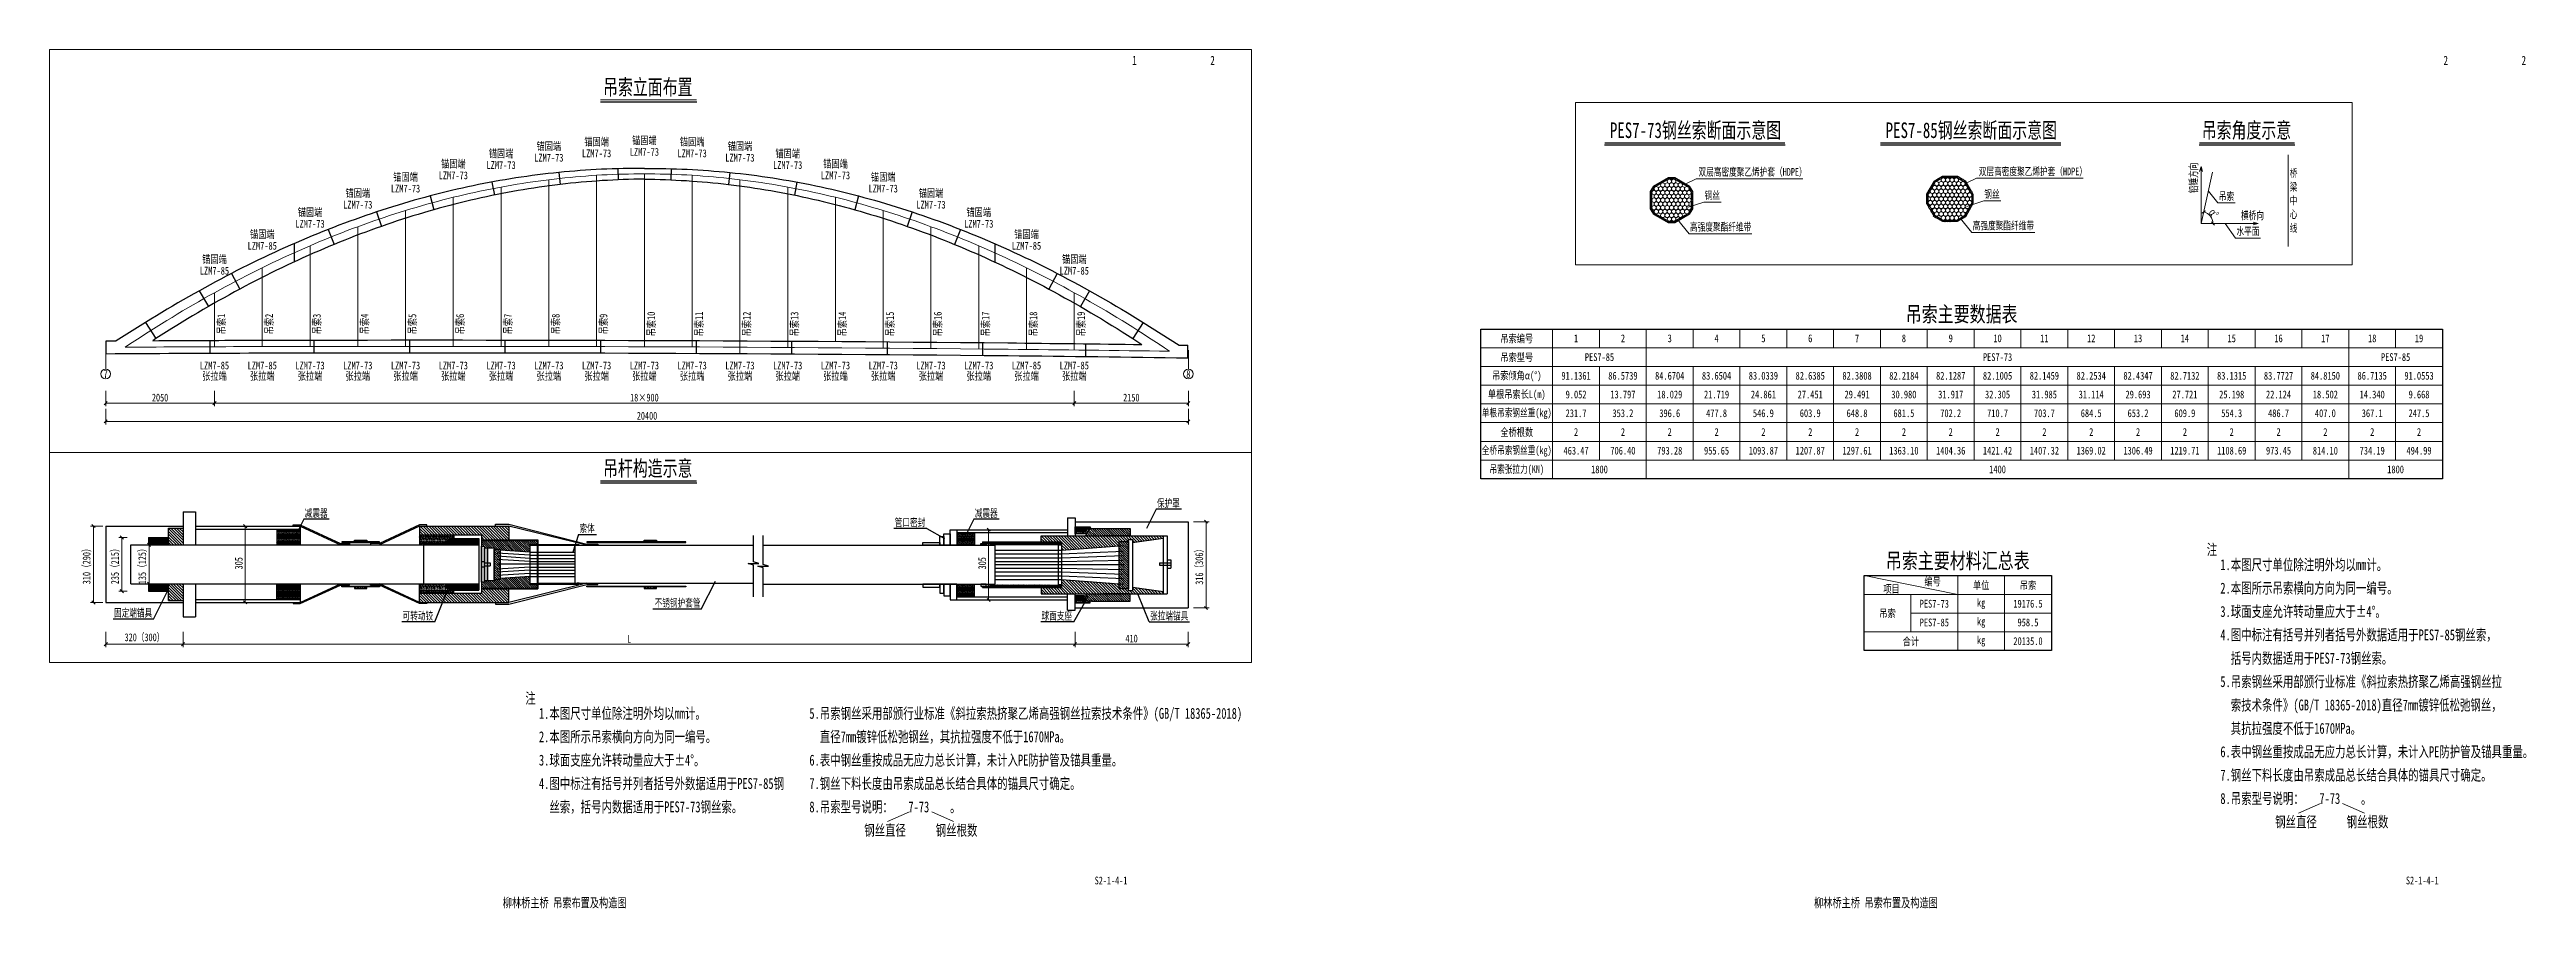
# Paper-space layout '布局1' of a CAD drawing. Header units: millimetres. Extents: x -639 to 154, y 422 to 1767.
# Drawn here: x -639 to 154, y 1492 to 1767 of the extents above.
# The model-space entities are those that its viewports show. They can reach past a viewport. Long polylines and large blocks are cut down to what shows.
import ezdxf
from ezdxf.enums import TextEntityAlignment as Align

# ---------------------------------------------------------------- set-up
doc = ezdxf.new("R2010")
doc.units = ezdxf.units.MM
for name, pattern in [('CENTER', [2, 1.25, -0.25, 0.25, -0.25]), ('CENTER2', [28.575, 19.05, -3.175, 3.175, -3.175]), ('DASHED', [0.75, 0.5, -0.25])]:
    doc.linetypes.add(name, pattern=pattern)
doc.layers.get('Defpoints').update_dxf_attribs({"color": 8})
for name, color, linetype, lineweight in [('1粗实线', 1, 'Continuous', 30), ('中心线', 2, 'CENTER2', 15), ('文字', 7, 'Continuous', 15), ('标注', 4, 'Continuous', 13), ('标注线及字体', 2, 'Continuous', 15), ('桥 中心线', 4, 'CENTER', 15), ('桥 构造粗实', 1, 'Continuous', 30), ('细实线', 4, 'Continuous', 15), ('钢板粗线', 1, 'Continuous', 25)]:
    doc.layers.add(name, color=color, linetype=linetype, lineweight=lineweight)
doc.styles.add('111', font='', dxfattribs={"width": 0.7})
doc.styles.add('BM_Anno', font='仿宋_GB2312.TTF', dxfattribs={"width": 0.85})
doc.styles.add('SMEDI', font='', dxfattribs={"width": 0.75})
doc.styles.add('TJHZF', font='', dxfattribs={"width": 0.72})
doc.styles.add('仿宋_GB2312', font='仿宋_GB2312.TTF', dxfattribs={"width": 0.75})
doc.styles.get('111').set_extended_font_data('仿宋_GB2312')
doc.styles.get('SMEDI').set_extended_font_data('仿宋_GB2312')
doc.styles.get('TJHZF').set_extended_font_data('仿宋_GB2312')
doc.dimstyles.new('200', dxfattribs={"dimscale": 0, "dimtxt": 2.5, "dimasz": 1, "dimexe": 1, "dimexo": 1, "dimgap": 0.6, "dimtad": 1, "dimdec": 0, "dimlfac": 0.1, "dimdsep": 46, "dimtxsty": '111', "dimblk": 'OBLIQUE', "dimcen": 0, "dimclrd": 4, "dimclre": 4, "dimclrt": 4, "dimadec": 1, "dimazin": 2, "dimtfac": 1, "dimtdec": 0, "dimtix": 1, "dimtmove": 2, "dimatfit": 3, "dimfxl": 4, "dimfxlon": 1, "dimtolj": 1, "dimlwd": -1, "dimlwe": -1, "dimarcsym": 0})
pattern_1 = [(135, (-6446.2416, -4982.2805), (-1.347038418, -1.347038418), [])]
pattern_2 = [(135, (-6229.2343, -4372.0878), (-2.24506403, -2.24506403), [])]
pattern_3 = [(135, (-6229.234, -4372.088), (-4.49012806, -4.49012806), [])]
pattern_4 = [(135, (-6229.2343, -4372.088), (-3.36759605, -3.36759605), [])]
pattern_5 = [(135, (-4472.4738, -3263.984), (-1.347038418, -1.347038418), [])]
pattern_6 = [(135, (-4472.474, -3263.984), (-3.64822905, -3.64822905), [])]
pattern_7 = [(135, (-4472.474, -3263.984), (-4.49012806, -4.49012806), [])]

psp = doc.layouts.new('布局1')

# ---------------------------------------------------------------- texts
at = {"layer": '文字', "style": 'TJHZF', "width": 0.7}
for s, height, p in [('1', 3, (-291.93, 1763.29)), ('2', 3, (-266.93, 1763.29)), ('2', 3, (128.07, 1763.29)), ('2', 3, (153.07, 1763.29)), ('S2-1-4-1', 2.5, (-299.43, 1500.49)), ('S2-1-4-1', 2.5, (120.57, 1500.49)), ('柳林桥主桥 吊索布置及构造图', 3, (-474.43, 1493.41)), ('柳林桥主桥 吊索布置及构造图', 3, (-54.43, 1493.41))]:
    psp.add_text(s, height=height, dxfattribs=at).set_placement(p, align=Align.MIDDLE)
for s, p in [('注', (51.52, 1604.77)), ('1.本图尺寸单位除注明外均以mm计。', (55.88, 1599.94)), ('2.本图所示吊索横向方向为同一编号。', (55.88, 1592.44)), ('3.球面支座允许转动量应大于±4°。', (55.88, 1584.95)), ('4.图中标注有括号并列者括号外数据适用于PES7-85钢丝索，', (55.88, 1577.46)), ('  括号内数据适用于PES7-73钢丝索。', (55.88, 1569.97)), ('5.吊索钢丝采用部颁行业标准《斜拉索热挤聚乙烯高强钢丝拉', (55.88, 1562.48)), ('注', (-487.03, 1557.13)), ('1.本图尺寸单位除注明外均以mm计。', (-482.67, 1552.3)), ('5.吊索钢丝采用部颁行业标准《斜拉索热挤聚乙烯高强钢丝拉索技术条件》(GB/T 18365-2018)', (-396.06, 1552.3)), ('  索技术条件》(GB/T 18365-2018)直径7mm镀锌低松弛钢丝，', (55.88, 1554.98)), ('2.本图所示吊索横向方向为同一编号。', (-482.67, 1544.81)), ('  直径7mm镀锌低松弛钢丝，其抗拉强度不低于1670MPa。', (-396.06, 1544.81)), ('  其抗拉强度不低于1670MPa。', (55.88, 1547.49)), ('3.球面支座允许转动量应大于±4°。', (-482.67, 1537.32)), ('6.表中钢丝重按成品无应力总长计算，未计入PE防护管及锚具重量。', (-396.06, 1537.32)), ('6.表中钢丝重按成品无应力总长计算，未计入PE防护管及锚具重量。', (55.88, 1540)), ('4.图中标注有括号并列者括号外数据适用于PES7-85钢', (-482.67, 1529.82)), ('7.钢丝下料长度由吊索成品总长结合具体的锚具尺寸确定。', (-396.06, 1529.82)), ('7.钢丝下料长度由吊索成品总长结合具体的锚具尺寸确定。', (55.88, 1532.51)), ('  丝索，括号内数据适用于PES7-73钢丝索。', (-482.67, 1522.33)), ('8.吊索型号说明：   7-73    。', (-396.06, 1522.33)), ('8.吊索型号说明：   7-73    。', (55.88, 1525.02)), ('钢丝直径', (-378.49, 1514.84)), ('钢丝根数', (-355.59, 1514.84)), ('钢丝直径', (73.44, 1517.53)), ('钢丝根数', (96.34, 1517.53))]:
    psp.add_text(s, height=3.5, dxfattribs=at).set_placement(p)
at = {"layer": '细实线', "color": 7, "style": 'SMEDI'}
for s, height, width, p in [('吊索主要数据表', 5, 0.75, (-26.98, 1682.09)), ('吊索编号', 2.5, 0.75, (-169.48, 1674.22)), ('1', 2.5, 0.75, (-150.48, 1674.22)), ('2', 2.5, 0.75, (-135.48, 1674.22)), ('3', 2.5, 0.75, (-120.48, 1674.22)), ('4', 2.5, 0.75, (-105.48, 1674.22)), ('5', 2.5, 0.75, (-90.48, 1674.22)), ('6', 2.5, 0.75, (-75.48, 1674.22)), ('7', 2.5, 0.75, (-60.48, 1674.22)), ('8', 2.5, 0.75, (-45.48, 1674.22)), ('9', 2.5, 0.75, (-30.48, 1674.22)), ('10', 2.5, 0.75, (-15.48, 1674.22)), ('11', 2.5, 0.75, (-0.48, 1674.22)), ('12', 2.5, 0.75, (14.52, 1674.22)), ('13', 2.5, 0.75, (29.52, 1674.22)), ('14', 2.5, 0.75, (44.52, 1674.22)), ('15', 2.5, 0.75, (59.52, 1674.22)), ('16', 2.5, 0.75, (74.52, 1674.22)), ('17', 2.5, 0.75, (89.52, 1674.22)), ('18', 2.5, 0.75, (104.52, 1674.22)), ('19', 2.5, 0.75, (119.52, 1674.22)), ('吊索型号', 2.5, 0.75, (-169.48, 1668.22)), ('PES7-85', 2.5, 0.75, (-142.98, 1668.22)), ('PES7-73', 2.5, 0.75, (-15.48, 1668.22)), ('PES7-85', 2.5, 0.75, (112.02, 1668.22)), ('吊索倾角α(°)', 2.5, 0.75, (-169.48, 1662.22)), ('91.1361', 2.5, 0.75, (-150.48, 1662.22)), ('86.5739', 2.5, 0.75, (-135.48, 1662.22)), ('84.6704', 2.5, 0.75, (-120.48, 1662.22)), ('83.6504', 2.5, 0.75, (-105.48, 1662.22)), ('83.0339', 2.5, 0.75, (-90.48, 1662.22)), ('82.6385', 2.5, 0.75, (-75.48, 1662.22)), ('82.3808', 2.5, 0.75, (-60.48, 1662.22)), ('82.2184', 2.5, 0.75, (-45.48, 1662.22)), ('82.1287', 2.5, 0.75, (-30.48, 1662.22)), ('82.1005', 2.5, 0.75, (-15.48, 1662.22)), ('82.1459', 2.5, 0.75, (-0.48, 1662.22)), ('82.2534', 2.5, 0.75, (14.52, 1662.22)), ('82.4347', 2.5, 0.75, (29.52, 1662.22)), ('82.7132', 2.5, 0.75, (44.52, 1662.22)), ('83.1315', 2.5, 0.75, (59.52, 1662.22)), ('83.7727', 2.5, 0.75, (74.52, 1662.22)), ('84.8150', 2.5, 0.75, (89.52, 1662.22)), ('86.7135', 2.5, 0.75, (104.52, 1662.22)), ('91.0553', 2.5, 0.75, (119.52, 1662.22)), ('单根吊索钢丝重(kg)', 2.5, 0.7, (-169.48, 1650.22)), ('单根吊索长L(m)', 2.5, 0.75, (-169.48, 1656.22)), ('231.7', 2.5, 0.75, (-150.48, 1650.22)), ('9.052', 2.5, 0.75, (-150.48, 1656.22)), ('13.797', 2.5, 0.75, (-135.48, 1656.22)), ('353.2', 2.5, 0.75, (-135.48, 1650.22)), ('18.029', 2.5, 0.75, (-120.48, 1656.22)), ('396.6', 2.5, 0.75, (-120.48, 1650.22)), ('21.719', 2.5, 0.75, (-105.48, 1656.22)), ('477.8', 2.5, 0.75, (-105.48, 1650.22)), ('24.861', 2.5, 0.75, (-90.48, 1656.22)), ('546.9', 2.5, 0.75, (-90.48, 1650.22)), ('27.451', 2.5, 0.75, (-75.48, 1656.22)), ('603.9', 2.5, 0.75, (-75.48, 1650.22)), ('29.491', 2.5, 0.75, (-60.48, 1656.22)), ('648.8', 2.5, 0.75, (-60.48, 1650.22)), ('30.980', 2.5, 0.75, (-45.48, 1656.22)), ('681.5', 2.5, 0.75, (-45.48, 1650.22)), ('31.917', 2.5, 0.75, (-30.48, 1656.22)), ('702.2', 2.5, 0.75, (-30.48, 1650.22)), ('32.305', 2.5, 0.75, (-15.48, 1656.22)), ('710.7', 2.5, 0.75, (-15.48, 1650.22)), ('31.985', 2.5, 0.75, (-0.48, 1656.22)), ('703.7', 2.5, 0.75, (-0.48, 1650.22)), ('31.114', 2.5, 0.75, (14.52, 1656.22)), ('684.5', 2.5, 0.75, (14.52, 1650.22)), ('29.693', 2.5, 0.75, (29.52, 1656.22)), ('653.2', 2.5, 0.75, (29.52, 1650.22)), ('27.721', 2.5, 0.75, (44.52, 1656.22)), ('609.9', 2.5, 0.75, (44.52, 1650.22)), ('25.198', 2.5, 0.75, (59.52, 1656.22)), ('554.3', 2.5, 0.75, (59.52, 1650.22)), ('22.124', 2.5, 0.75, (74.52, 1656.22)), ('486.7', 2.5, 0.75, (74.52, 1650.22)), ('18.502', 2.5, 0.75, (89.52, 1656.22)), ('407.0', 2.5, 0.75, (89.52, 1650.22)), ('14.340', 2.5, 0.75, (104.52, 1656.22)), ('367.1', 2.5, 0.75, (104.52, 1650.22)), ('247.5', 2.5, 0.75, (119.52, 1650.22)), ('9.668', 2.5, 0.75, (119.52, 1656.22)), ('全桥根数', 2.5, 0.75, (-169.48, 1644.22)), ('2', 2.5, 0.75, (-150.48, 1644.22)), ('2', 2.5, 0.75, (-135.48, 1644.22)), ('2', 2.5, 0.75, (-120.48, 1644.22)), ('2', 2.5, 0.75, (-105.48, 1644.22)), ('2', 2.5, 0.75, (-90.48, 1644.22)), ('2', 2.5, 0.75, (-75.48, 1644.22)), ('2', 2.5, 0.75, (-60.48, 1644.22)), ('2', 2.5, 0.75, (-45.48, 1644.22)), ('2', 2.5, 0.75, (-30.48, 1644.22)), ('2', 2.5, 0.75, (-15.48, 1644.22)), ('2', 2.5, 0.75, (-0.48, 1644.22)), ('2', 2.5, 0.75, (14.52, 1644.22)), ('2', 2.5, 0.75, (29.52, 1644.22)), ('2', 2.5, 0.75, (44.52, 1644.22)), ('2', 2.5, 0.75, (59.52, 1644.22)), ('2', 2.5, 0.75, (74.52, 1644.22)), ('2', 2.5, 0.75, (89.52, 1644.22)), ('2', 2.5, 0.75, (104.52, 1644.22)), ('2', 2.5, 0.75, (119.52, 1644.22)), ('全桥吊索钢丝重(kg)', 2.5, 0.7, (-169.48, 1638.22)), ('463.47', 2.5, 0.75, (-150.48, 1638.22)), ('706.40', 2.5, 0.75, (-135.48, 1638.22)), ('793.28', 2.5, 0.75, (-120.48, 1638.22)), ('955.65', 2.5, 0.75, (-105.48, 1638.22)), ('1093.87', 2.5, 0.75, (-90.48, 1638.22)), ('1207.87', 2.5, 0.75, (-75.48, 1638.22)), ('1297.61', 2.5, 0.75, (-60.48, 1638.22)), ('1363.10', 2.5, 0.75, (-45.48, 1638.22)), ('1404.36', 2.5, 0.75, (-30.48, 1638.22)), ('1421.42', 2.5, 0.75, (-15.48, 1638.22)), ('1407.32', 2.5, 0.75, (-0.48, 1638.22)), ('1369.02', 2.5, 0.75, (14.52, 1638.22)), ('1306.49', 2.5, 0.75, (29.52, 1638.22)), ('1219.71', 2.5, 0.75, (44.52, 1638.22)), ('1108.69', 2.5, 0.75, (59.52, 1638.22)), ('973.45', 2.5, 0.75, (74.52, 1638.22)), ('814.10', 2.5, 0.75, (89.52, 1638.22)), ('734.19', 2.5, 0.75, (104.52, 1638.22)), ('494.99', 2.5, 0.75, (119.52, 1638.22)), ('吊索张拉力(KN)', 2.5, 0.7, (-169.48, 1632.22)), ('1800', 2.5, 0.75, (-142.98, 1632.22)), ('1400', 2.5, 0.75, (-15.48, 1632.22)), ('1800', 2.5, 0.75, (112.02, 1632.22)), ('吊索主要材料汇总表', 5, 0.75, (-28.23, 1603.05)), ('项目', 2.5, 0.75, (-49.44, 1593.92)), ('编号', 2.5, 0.75, (-36.28, 1596.36)), ('单位', 2.5, 0.75, (-20.73, 1595.18)), ('吊索', 2.5, 0.75, (-5.73, 1595.18)), ('吊索', 2.5, 0.75, (-50.73, 1586.18)), ('PES7-73', 2.5, 0.75, (-35.73, 1589.18)), ('kg', 2.5, 0.75, (-20.73, 1589.18)), ('19176.5', 2.5, 0.75, (-5.73, 1589.18)), ('PES7-85', 2.5, 0.75, (-35.73, 1583.18)), ('kg', 2.5, 0.75, (-20.73, 1583.18)), ('kg', 2.5, 0.75, (-20.73, 1577.18)), ('958.5', 2.5, 0.75, (-5.73, 1583.18)), ('合计', 2.5, 0.75, (-43.23, 1577.18)), ('20135.0', 2.5, 0.75, (-5.73, 1577.18))]:
    psp.add_text(s, height=height, dxfattribs=dict(at, width=width)).set_placement(p, align=Align.MIDDLE)

msp = doc.modelspace()

# ---------------------------------------------------------------- texts
at = {"linetype": 'Continuous', "style": '仿宋_GB2312', "width": 0.75}
for s, p in [('锚固端', (-2337.6, 246570.1)), ('锚固端', (-11337.6, 246295.3)), ('锚固端', (6662.4, 246295.3)), ('锚固端', (-20337.6, 245465.4)), ('锚固端', (15662.4, 245465.4)), ('LZM7-73', (-2337.6, 244344.4)), ('锚固端', (-29337.6, 244082.2)), ('锚固端', (24662.4, 244082.2)), ('LZM7-73', (-11337.6, 244069.5)), ('LZM7-73', (6662.4, 244069.5)), ('LZM7-73', (-20337.6, 243239.6)), ('LZM7-73', (15662.4, 243239.6)), ('锚固端', (-38337.6, 242145.7)), ('锚固端', (33662.4, 242145.7)), ('LZM7-73', (-29337.6, 241856.4)), ('LZM7-73', (24662.4, 241856.4)), ('LZM7-73', (-38337.6, 239920)), ('LZM7-73', (33662.4, 239920)), ('锚固端', (-47337.6, 239656)), ('锚固端', (42662.4, 239656)), ('LZM7-73', (-47337.6, 237430.3)), ('LZM7-73', (42662.4, 237430.3)), ('锚固端', (-56337.6, 236613)), ('锚固端', (51662.4, 236613)), ('LZM7-73', (-56337.6, 234387.3)), ('LZM7-73', (51662.4, 234387.3)), ('锚固端', (-65337.6, 233016.8)), ('锚固端', (60662.4, 233016.8)), ('LZM7-73', (-65337.6, 230791)), ('LZM7-73', (60662.4, 230791)), ('锚固端', (-74337.6, 228867.3)), ('锚固端', (69662.4, 228867.3)), ('LZM7-85', (-74337.6, 226641.5)), ('LZM7-85', (69662.4, 226641.5)), ('锚固端', (-83337.6, 224164.5)), ('锚固端', (78662.4, 224164.5)), ('LZM7-85', (-83337.6, 221938.7)), ('LZM7-85', (78662.4, 221938.7)), ('LZM7-85', (-83337.6, 204080.1)), ('LZM7-85', (-74337.6, 204080.1)), ('LZM7-73', (-65337.6, 204080.1)), ('LZM7-73', (-56337.6, 204080.1)), ('LZM7-73', (-47337.6, 204080.1)), ('LZM7-73', (-38337.6, 204080.1)), ('LZM7-73', (-29337.6, 204080.1)), ('LZM7-73', (-20337.6, 204080.1)), ('LZM7-73', (-11337.6, 204080.1)), ('LZM7-73', (-2337.6, 204080.1)), ('LZM7-73', (6662.4, 204080.1)), ('LZM7-73', (15662.4, 204080.1)), ('LZM7-73', (24662.4, 204080.1)), ('LZM7-73', (33662.4, 204080.1)), ('LZM7-73', (42662.4, 204080.1)), ('LZM7-73', (51662.4, 204080.1)), ('LZM7-73', (60662.4, 204080.1)), ('LZM7-85', (69662.4, 204080.1)), ('LZM7-85', (78662.4, 204080.1)), ('张拉端', (-83337.6, 202146.2)), ('张拉端', (-74337.6, 202146.2)), ('张拉端', (-65337.6, 202146.2)), ('张拉端', (-56337.6, 202146.2)), ('张拉端', (-47337.6, 202146.2)), ('张拉端', (-38337.6, 202146.2)), ('张拉端', (-29337.6, 202146.2)), ('张拉端', (-20337.6, 202146.2)), ('张拉端', (-11337.6, 202146.2)), ('张拉端', (-2337.6, 202146.2)), ('张拉端', (6662.4, 202146.2)), ('张拉端', (15662.4, 202146.2)), ('张拉端', (24662.4, 202146.2)), ('张拉端', (33662.4, 202146.2)), ('张拉端', (42662.4, 202146.2)), ('张拉端', (51662.4, 202146.2)), ('张拉端', (60662.4, 202146.2)), ('张拉端', (69662.4, 202146.2)), ('张拉端', (78662.4, 202146.2))]:
    msp.add_text(s, height=1470.59, dxfattribs=at).set_placement(p, align=Align.MIDDLE)
for s, p in [('吊索14', (34892.4, 211901.8)), ('吊索10', (-1107.6, 211901.8)), ('吊索11', (7892.4, 211901.8)), ('吊索12', (16892.4, 211901.8)), ('吊索13', (25892.4, 211901.8)), ('吊索15', (43892.4, 211901.8)), ('吊索16', (52892.4, 211901.8)), ('吊索17', (61892.4, 211901.8)), ('吊索18', (70892.4, 211901.8)), ('吊索19', (79892.4, 211901.8)), ('吊索1', (-82107.6, 211901.8)), ('吊索2', (-73107.6, 211901.8)), ('吊索4', (-55107.6, 211901.8)), ('吊索6', (-37107.6, 211901.8)), ('吊索7', (-28107.6, 211901.8)), ('吊索8', (-19107.6, 211901.8)), ('吊索9', (-10107.6, 211901.8)), ('吊索3', (-64107.6, 211901.8)), ('吊索5', (-46107.6, 211901.8))]:
    msp.add_text(s, height=1470.59, rotation=90, dxfattribs=at).set_placement(p, align=Align.MIDDLE)
at = {"layer": '标注', "linetype": 'DASHED', "style": 'BM_Anno', "width": 0.75}
for s, p in [('7', (-103837.6, 202487.4)), ('8', (100162.4, 202487.4))]:
    msp.add_text(s, height=1470.6, dxfattribs=at).set_placement(p, align=Align.MIDDLE_CENTER)
at = {"layer": '标注线及字体', "color": 0, "style": '111', "width": 0.7}
for s, height, p in [('吊索立面布置', 2941.18, (-1703.4, 256641.8)), ('吊杆构造示意', 50, (-96598.6, 171991.7)), ('PES7-73钢丝索断面示意图', 25, (-94032.3, 171698.3)), ('PES7-85钢丝索断面示意图', 25, (-93590.6, 171698.3)), ('吊索角度示意', 25, (-93149.9, 171698.3))]:
    msp.add_text(s, height=height, dxfattribs=at).set_placement(p, align=Align.MIDDLE)
at = {"layer": '细实线', "color": 4, "style": '111', "width": 0.7}
for s, height, p in [('保护罩', 25, (-94967.8, 171866.1)), ('减震器', 25, (-97697.7, 171834.3)), ('减震器', 25, (-95551.2, 171834.3)), ('索体', 25, (-96817.5, 171785.7)), ('管口密封', 25, (-95807.4, 171804.4)), ('双层高密度聚乙烯护套（HDPE）', 12.5, (-94027.5, 171624.7)), ('双层高密度聚乙烯护套（HDPE）', 12.5, (-93578.6, 171625.5)), ('桥', 12.5, (-93080.6, 171622.7)), ('梁', 12.5, (-93080.6, 171600.7)), ('不锈钢护套管', 25, (-96576.4, 171546.5)), ('钢丝', 12.5, (-94017.7, 171587.2)), ('钢丝', 12.5, (-93569.7, 171589.2)), ('吊索', 12.5, (-93194.2, 171585.9)), ('横桥向', 12.5, (-93158.8, 171555)), ('心', 12.5, (-93080.6, 171556.8)), ('中', 12.5, (-93080.6, 171578.7)), ('固定端锚具', 25, (-98308.4, 171514.6)), ('可转动铰', 25, (-97384, 171505.2)), ('球面支座', 25, (-95337.3, 171505.2)), ('张拉端锚具', 25, (-94989.7, 171505.4)), ('高强度聚酯纤维带', 12.5, (-94041.1, 171536.6)), ('高强度聚酯纤维带', 12.5, (-93588.3, 171538.7)), ('水平面', 12.5, (-93166, 171529.6)), ('线', 12.5, (-93080.6, 171534.8))]:
    msp.add_text(s, height=height, dxfattribs=at).set_placement(p)
msp.add_text('铅锤方向', height=12.5, rotation=90, dxfattribs=at).set_placement((-93228.4, 171596.8))

# ---------------------------------------------------------------- blocks, each defined once
blk = doc.blocks.new('_Oblique')
at = {"color": 0, "linetype": 'ByBlock', "lineweight": -2}
blk.add_line((-0.5, -0.5), (0.5, 0.5), dxfattribs=at)
blk = doc.blocks.new('*D19')
at = {"layer": 'Defpoints', "color": 0}
for p in [(100162.4, 201334.5), (-103837.6, 199185.8), (100162.4, 193543.8)]:
    blk.add_point(p, dxfattribs=at)
at = {"layer": '标注', "color": 4}
for p, q in [((-103837.6, 195896.8), (-103837.6, 192955.6)), ((100162.4, 195896.8), (100162.4, 192955.6)), ((-103837.6, 193543.8), (100162.4, 193543.8))]:
    blk.add_line(p, q, dxfattribs=at)
at = {"layer": '标注', "color": 4, "xscale": 588.2352941176471, "yscale": 588.2352941176471, "zscale": 588.2352941176471, "rotation": 180}
blk.add_blockref('_Oblique', (-103837.6, 193543.8), dxfattribs=at)
at = {"layer": '标注', "color": 4, "xscale": 588.2352941176471, "yscale": 588.2352941176471, "zscale": 588.2352941176471}
blk.add_blockref('_Oblique', (100162.4, 193543.8), dxfattribs=at)
at = {"layer": '标注', "color": 4, "insert": (-1837.6, 194596.3), "char_height": 1470.59, "attachment_point": 5, "style": '111'}
blk.add_mtext('\\A1;20400', dxfattribs=at)
blk = doc.blocks.new('*D20')
at = {"layer": 'Defpoints', "color": 0}
for p in [(-83337.6, 209425), (78662.4, 208688.3), (78662.4, 196974.9)]:
    blk.add_point(p, dxfattribs=at)
at = {"layer": '标注', "color": 4}
for p, q in [((-83337.6, 199327.8), (-83337.6, 196386.6)), ((78662.4, 199327.8), (78662.4, 196386.6)), ((-83337.6, 196974.9), (78662.4, 196974.9))]:
    blk.add_line(p, q, dxfattribs=at)
at = {"layer": '标注', "color": 4, "xscale": 588.2352941176471, "yscale": 588.2352941176471, "zscale": 588.2352941176471, "rotation": 180}
blk.add_blockref('_Oblique', (-83337.6, 196974.9), dxfattribs=at)
at = {"layer": '标注', "color": 4, "xscale": 588.2352941176471, "yscale": 588.2352941176471, "zscale": 588.2352941176471}
blk.add_blockref('_Oblique', (78662.4, 196974.9), dxfattribs=at)
at = {"layer": '标注', "color": 4, "insert": (-2337.6, 198027.3), "char_height": 1470.59, "attachment_point": 5, "style": '111'}
blk.add_mtext('\\A1;18×900', dxfattribs=at)
blk = doc.blocks.new('*D21')
at = {"layer": 'Defpoints', "color": 0}
for p in [(78662.4, 212505.5), (100162.4, 200990.9), (78662.4, 196974.9)]:
    blk.add_point(p, dxfattribs=at)
at = {"layer": '标注', "color": 4}
for p, q in [((78662.4, 199327.8), (78662.4, 196386.6)), ((100162.4, 199327.8), (100162.4, 196386.6)), ((100162.4, 196974.9), (78662.4, 196974.9))]:
    blk.add_line(p, q, dxfattribs=at)
at = {"layer": '标注', "color": 4, "xscale": 588.2352941176471, "yscale": 588.2352941176471, "zscale": 588.2352941176471, "rotation": 180}
blk.add_blockref('_Oblique', (78662.4, 196974.9), dxfattribs=at)
at = {"layer": '标注', "color": 4, "xscale": 588.2352941176471, "yscale": 588.2352941176471, "zscale": 588.2352941176471}
blk.add_blockref('_Oblique', (100162.4, 196974.9), dxfattribs=at)
at = {"layer": '标注', "color": 4, "insert": (89412.4, 198027.3), "char_height": 1470.59, "attachment_point": 5, "style": '111'}
blk.add_mtext('\\A1;2150', dxfattribs=at)
blk = doc.blocks.new('*D22')
at = {"layer": 'Defpoints', "color": 0}
for p in [(-103837.6, 207139.8), (-83337.6, 205949.5), (-103837.6, 196974.9)]:
    blk.add_point(p, dxfattribs=at)
at = {"layer": '标注', "color": 4}
for p, q in [((-103837.6, 199327.8), (-103837.6, 196386.6)), ((-83337.6, 199327.8), (-83337.6, 196386.6)), ((-83337.6, 196974.9), (-103837.6, 196974.9))]:
    blk.add_line(p, q, dxfattribs=at)
at = {"layer": '标注', "color": 4, "xscale": 588.2352941176471, "yscale": 588.2352941176471, "zscale": 588.2352941176471, "rotation": 180}
blk.add_blockref('_Oblique', (-103837.6, 196974.9), dxfattribs=at)
at = {"layer": '标注', "color": 4, "xscale": 588.2352941176471, "yscale": 588.2352941176471, "zscale": 588.2352941176471}
blk.add_blockref('_Oblique', (-83337.6, 196974.9), dxfattribs=at)
at = {"layer": '标注', "color": 4, "insert": (-93587.6, 198027.3), "char_height": 1470.59, "attachment_point": 5, "style": '111'}
blk.add_mtext('\\A1;2050', dxfattribs=at)
blk = doc.blocks.new('*D23')
at = {"layer": 'Defpoints', "color": 0}
for p in [(-97888.2, 171804.8), (-97807.5, 171804.8), (-97804.4, 171560.8)]:
    blk.add_point(p, dxfattribs=at)
at = {"layer": '细实线', "color": 4}
for p, q in [((-97848.2, 171804.8), (-97898.2, 171804.8)), ((-97888.2, 171560.8), (-97888.2, 171804.8)), ((-97848.2, 171560.8), (-97898.2, 171560.8))]:
    blk.add_line(p, q, dxfattribs=at)
at = {"layer": '细实线', "color": 4, "xscale": 10, "yscale": 10, "zscale": 10}
for p, rotation in [((-97888.2, 171804.8), 90), ((-97888.2, 171560.8), 270)]:
    blk.add_blockref('_Oblique', p, dxfattribs=dict(at, rotation=rotation))
at = {"layer": '细实线', "color": 4, "insert": (-97908.6, 171686), "char_height": 25, "attachment_point": 5, "rotation": 90, "style": '111'}
blk.add_mtext('\\A1;305', dxfattribs=at)
blk = doc.blocks.new('*D24')
at = {"layer": 'Defpoints', "color": 0}
for p in [(-98334.4, 171585.2), (-98086.9, 171567.6), (-98086.9, 171426.8)]:
    blk.add_point(p, dxfattribs=at)
at = {"layer": '细实线', "color": 4}
for p, q in [((-98334.4, 171466.8), (-98334.4, 171416.8)), ((-98086.9, 171466.8), (-98086.9, 171416.8)), ((-98334.4, 171426.8), (-98086.9, 171426.8))]:
    blk.add_line(p, q, dxfattribs=at)
at = {"layer": '细实线', "color": 4, "xscale": 10, "yscale": 10, "zscale": 10, "rotation": 180}
blk.add_blockref('_Oblique', (-98334.4, 171426.8), dxfattribs=at)
at = {"layer": '细实线', "color": 4, "xscale": 10, "yscale": 10, "zscale": 10}
blk.add_blockref('_Oblique', (-98086.9, 171426.8), dxfattribs=at)
at = {"layer": '细实线', "color": 4, "insert": (-98210.6, 171447.2), "char_height": 25, "attachment_point": 5, "style": '111'}
blk.add_mtext('\\A1;320（300）', dxfattribs=at)
blk = doc.blocks.new('*D25')
at = {"layer": 'Defpoints', "color": 0}
for p in [(-98086.9, 171566.8), (-95230, 171586.3), (-95230, 171426.8)]:
    blk.add_point(p, dxfattribs=at)
at = {"layer": '细实线', "color": 4}
for p, q in [((-98086.9, 171466.8), (-98086.9, 171416.8)), ((-95230, 171466.8), (-95230, 171416.8)), ((-98086.9, 171426.8), (-95230, 171426.8))]:
    blk.add_line(p, q, dxfattribs=at)
at = {"layer": '细实线', "color": 4, "xscale": 10, "yscale": 10, "zscale": 10, "rotation": 180}
blk.add_blockref('_Oblique', (-98086.9, 171426.8), dxfattribs=at)
at = {"layer": '细实线', "color": 4, "xscale": 10, "yscale": 10, "zscale": 10}
blk.add_blockref('_Oblique', (-95230, 171426.8), dxfattribs=at)
at = {"layer": '细实线', "color": 4, "insert": (-96658.4, 171444.1), "char_height": 25, "attachment_point": 5, "style": '111'}
blk.add_mtext('\\A1;L', dxfattribs=at)
blk = doc.blocks.new('*D26')
at = {"layer": 'Defpoints', "color": 0}
for p in [(-93204.2, 171630.5), (-93222.7, 171548.3), (-93222.7, 171548.3), (-93204.7, 171554.7), (-93131.4, 171548.3)]:
    blk.add_point(p, dxfattribs=at)
at = {"layer": '细实线', "color": 4}
blk.add_arc((-93222.7, 171548.3), 19.1, 0, 77.361, dxfattribs=at)
at = {"layer": '细实线', "color": 4, "xscale": 5, "yscale": 5, "zscale": 5}
for p, rotation in [((-93218.5, 171566.9), 167.3609627882182), ((-93203.6, 171548.3), 270)]:
    blk.add_blockref('_Oblique', p, dxfattribs=dict(at, rotation=rotation))
at = {"layer": '细实线', "color": 4, "insert": (-93202.2, 171564.7), "char_height": 12.5, "attachment_point": 5, "rotation": 308.6805, "style": '111'}
blk.add_mtext('α°', dxfattribs=at)
blk = doc.blocks.new('*D27')
at = {"layer": 'Defpoints', "color": 0}
for p in [(-95506.9, 171793.7), (-95426.1, 171793.7), (-95423.1, 171568.5)]:
    blk.add_point(p, dxfattribs=at)
at = {"layer": '细实线', "color": 4}
for p, q in [((-95466.9, 171793.7), (-95516.9, 171793.7)), ((-95506.9, 171568.5), (-95506.9, 171793.7)), ((-95466.9, 171568.5), (-95516.9, 171568.5))]:
    blk.add_line(p, q, dxfattribs=at)
at = {"layer": '细实线', "color": 4, "xscale": 10, "yscale": 10, "zscale": 10}
for p, rotation in [((-95506.9, 171793.7), 90), ((-95506.9, 171568.5), 270)]:
    blk.add_blockref('_Oblique', p, dxfattribs=dict(at, rotation=rotation))
at = {"layer": '细实线', "color": 4, "insert": (-95527.3, 171686), "char_height": 25, "attachment_point": 5, "rotation": 90, "style": '111'}
blk.add_mtext('\\A1;305', dxfattribs=at)
blk = doc.blocks.new('*D28')
at = {"layer": 'Defpoints', "color": 0}
for p in [(-98169.2, 171745.3), (-98195.8, 171620.3), (-98169.2, 171620.3)]:
    blk.add_point(p, dxfattribs=at)
at = {"layer": '细实线', "color": 4}
for p, q in [((-98179.2, 171745.3), (-98205.8, 171745.3)), ((-98195.8, 171745.3), (-98195.8, 171620.3)), ((-98179.2, 171620.3), (-98205.8, 171620.3))]:
    blk.add_line(p, q, dxfattribs=at)
at = {"layer": '细实线', "color": 4, "xscale": 10, "yscale": 10, "zscale": 10}
for p, rotation in [((-98195.8, 171745.3), 90), ((-98195.8, 171620.3), 270)]:
    blk.add_blockref('_Oblique', p, dxfattribs=dict(at, rotation=rotation))
at = {"layer": '细实线', "color": 4, "insert": (-98216.2, 171682.8), "char_height": 25, "attachment_point": 5, "rotation": 90, "style": '111'}
blk.add_mtext('\\A1;135（125）', dxfattribs=at)
blk = doc.blocks.new('*D29')
at = {"layer": 'Defpoints', "color": 0}
for p in [(-98256.5, 171768.8), (-98283.1, 171596.8), (-98256.5, 171596.8)]:
    blk.add_point(p, dxfattribs=at)
at = {"layer": '细实线', "color": 4}
for p, q in [((-98266.5, 171768.8), (-98293.1, 171768.8)), ((-98283.1, 171768.8), (-98283.1, 171596.8)), ((-98266.5, 171596.8), (-98293.1, 171596.8))]:
    blk.add_line(p, q, dxfattribs=at)
at = {"layer": '细实线', "color": 4, "xscale": 10, "yscale": 10, "zscale": 10}
for p, rotation in [((-98283.1, 171768.8), 90), ((-98283.1, 171596.8), 270)]:
    blk.add_blockref('_Oblique', p, dxfattribs=dict(at, rotation=rotation))
at = {"layer": '细实线', "color": 4, "insert": (-98303.5, 171682.8), "char_height": 25, "attachment_point": 5, "rotation": 90, "style": '111'}
blk.add_mtext('\\A1;235（215）', dxfattribs=at)
blk = doc.blocks.new('*D30')
at = {"layer": 'Defpoints', "color": 0}
for p in [(-98334.4, 171805.2), (-98374, 171560.4), (-98334.4, 171560.4)]:
    blk.add_point(p, dxfattribs=at)
at = {"layer": '细实线', "color": 4}
for p, q in [((-98344.4, 171805.2), (-98384, 171805.2)), ((-98374, 171805.2), (-98374, 171560.4)), ((-98344.4, 171560.4), (-98384, 171560.4))]:
    blk.add_line(p, q, dxfattribs=at)
at = {"layer": '细实线', "color": 4, "xscale": 10, "yscale": 10, "zscale": 10}
for p, rotation in [((-98374, 171805.2), 90), ((-98374, 171560.4), 270)]:
    blk.add_blockref('_Oblique', p, dxfattribs=dict(at, rotation=rotation))
at = {"layer": '细实线', "color": 4, "insert": (-98394.4, 171682.8), "char_height": 25, "attachment_point": 5, "rotation": 90, "style": '111'}
blk.add_mtext('\\A1;310（290）', dxfattribs=at)
blk = doc.blocks.new('*D31')
at = {"layer": 'Defpoints', "color": 0}
for p in [(-94867.8, 171819.2), (-94867.8, 171543), (-94810.2, 171543)]:
    blk.add_point(p, dxfattribs=at)
at = {"layer": '细实线', "color": 4}
for p, q in [((-94850.2, 171819.2), (-94800.2, 171819.2)), ((-94810.2, 171819.2), (-94810.2, 171543)), ((-94850.2, 171543), (-94800.2, 171543))]:
    blk.add_line(p, q, dxfattribs=at)
at = {"layer": '细实线', "color": 4, "xscale": 10, "yscale": 10, "zscale": 10}
for p, rotation in [((-94810.2, 171819.2), 90), ((-94810.2, 171543), 270)]:
    blk.add_blockref('_Oblique', p, dxfattribs=dict(at, rotation=rotation))
at = {"layer": '细实线', "color": 4, "insert": (-94830.6, 171681.1), "char_height": 25, "attachment_point": 5, "rotation": 90, "style": '111'}
blk.add_mtext('\\A1;316（306）', dxfattribs=at)
blk = doc.blocks.new('*D32')
at = {"layer": 'Defpoints', "color": 0}
for p in [(-95230, 171545.9), (-94867.8, 171553.5), (-94867.8, 171426.8)]:
    blk.add_point(p, dxfattribs=at)
at = {"layer": '细实线', "color": 4}
for p, q in [((-95230, 171466.8), (-95230, 171416.8)), ((-94867.8, 171466.8), (-94867.8, 171416.8)), ((-95230, 171426.8), (-94867.8, 171426.8))]:
    blk.add_line(p, q, dxfattribs=at)
at = {"layer": '细实线', "color": 4, "xscale": 10, "yscale": 10, "zscale": 10, "rotation": 180}
blk.add_blockref('_Oblique', (-95230, 171426.8), dxfattribs=at)
at = {"layer": '细实线', "color": 4, "xscale": 10, "yscale": 10, "zscale": 10}
blk.add_blockref('_Oblique', (-94867.8, 171426.8), dxfattribs=at)
at = {"layer": '细实线', "color": 4, "insert": (-95048.9, 171444.7), "char_height": 25, "attachment_point": 5, "style": '111'}
blk.add_mtext('\\A1;410', dxfattribs=at)

# ---------------------------------------------------------------- dimensions: what is measured, and where the dimension line sits
at = {"layer": '标注'}
for base, p1, p2, override, picture, middle in [((78662.4, 196974.9), (100162.4, 200990.9), (78662.4, 212505.5), {"dimscale": 588.235294}, '*D21', (89412.4, 198027.3)), ((-103837.6, 196974.9), (-83337.6, 205949.5), (-103837.6, 207139.8), {"dimscale": 588.235294, "dimtxsty": '111'}, '*D22', (-93587.6, 198027.3))]:
    dim = msp.add_linear_dim(base=base, p1=p1, p2=p2, angle=180, dimstyle='200', override=override, dxfattribs=at)
    dim.commit()
    dim.dimension.update_dxf_attribs({"geometry": picture, "text_midpoint": middle})
dim = msp.add_linear_dim(base=(78662.4, 196974.9), p1=(-83337.6, 209425), p2=(78662.4, 208688.3), text='18×900', dimstyle='200', override={"dimscale": 588.235294, "dimtxsty": '111'}, dxfattribs=at)
dim.commit()
dim.dimension.update_dxf_attribs({"geometry": '*D20', "text_midpoint": (-2337.6, 198027.3)})
dim = msp.add_linear_dim(base=(100162.4, 193543.8), p1=(-103837.6, 199185.8), p2=(100162.4, 201334.5), dimstyle='200', override={"dimscale": 588.235294}, dxfattribs=at)
dim.commit()
dim.dimension.update_dxf_attribs({"geometry": '*D19', "text_midpoint": (-1837.6, 194596.3)})
at = {"layer": '细实线'}
for base, p1, p2, angle, text, picture, middle in [((-98374, 171560.4), (-98334.4, 171805.2), (-98334.4, 171560.4), 90, '310（290）', '*D30', (-98394.4, 171682.8)), ((-94810.2, 171543), (-94867.8, 171819.2), (-94867.8, 171543), 90, '316（306）', '*D31', (-94830.6, 171681.1)), ((-98283.1, 171596.8), (-98256.5, 171768.8), (-98256.5, 171596.8), 90, '235（215）', '*D29', (-98303.5, 171682.8)), ((-98195.8, 171620.3), (-98169.2, 171745.3), (-98169.2, 171620.3), 90, '135（125）', '*D28', (-98216.2, 171682.8)), ((-98086.9, 171426.8), (-98334.4, 171585.2), (-98086.9, 171567.6), 180, '320（300）', '*D24', (-98210.6, 171447.2))]:
    dim = msp.add_linear_dim(base=base, p1=p1, p2=p2, angle=angle, text=text, dimstyle='200', override={"dimscale": 10, "dimtxsty": '111', "dimblk": 'Oblique'}, dxfattribs=at)
    dim.commit()
    dim.dimension.update_dxf_attribs({"geometry": picture, "text_midpoint": middle})
for base, p1, p2, picture, middle in [((-97888.2, 171804.8), (-97804.4, 171560.8), (-97807.5, 171804.8), '*D23', (-97908.6, 171686)), ((-95506.9, 171793.7), (-95423.1, 171568.5), (-95426.1, 171793.7), '*D27', (-95527.3, 171686))]:
    dim = msp.add_linear_dim(base=base, p1=p1, p2=p2, angle=270, text='305', dimstyle='200', override={"dimscale": 10, "dimtxsty": '111', "dimblk": 'Oblique'}, dxfattribs=at)
    dim.commit()
    dim.dimension.update_dxf_attribs({"geometry": picture, "text_midpoint": middle, "dimtype": 160})
dim = msp.add_angular_dim_2l(base=(-93204.7, 171554.7), line1=((-93204.2, 171630.5), (-93222.7, 171548.3)), line2=((-93222.7, 171548.3), (-93131.4, 171548.3)), text='α°', dimstyle='200', override={"dimscale": 5, "dimtxsty": '111', "dimblk": 'Oblique'}, dxfattribs=at)
dim.commit()
dim.dimension.update_dxf_attribs({"geometry": '*D26', "text_midpoint": (-93202.2, 171564.7)})
for base, p1, p2, text, override, picture, middle in [((-95230, 171426.8), (-98086.9, 171566.8), (-95230, 171586.3), 'L', {"dimscale": 10, "dimblk": 'Oblique'}, '*D25', (-96658.4, 171444.1)), ((-94867.8, 171426.8), (-95230, 171545.9), (-94867.8, 171553.5), '410', {"dimscale": 10, "dimtxsty": '111', "dimblk": 'Oblique'}, '*D32', (-95048.9, 171444.7))]:
    dim = msp.add_linear_dim(base=base, p1=p1, p2=p2, text=text, dimstyle='200', override=override, dxfattribs=at)
    dim.commit()
    dim.dimension.update_dxf_attribs({"geometry": picture, "text_midpoint": middle})

# ---------------------------------------------------------------- hatches: boundary and pattern name
at = {"ltscale": 0.8}
h = msp.add_hatch(dxfattribs=at)
h.set_pattern_fill('ANSI31', color=8, scale=0.6, angle=90, style=0)
h.set_pattern_definition(pattern_1)
h.paths.add_polyline_path([(-94104.7, 171599.4), (-94099.6, 171608.3), (-94075.8, 171622), (-94065.6, 171622), (-94041.8, 171608.3), (-94036.7, 171599.4), (-94036.7, 171572), (-94041.8, 171563.1), (-94042.9, 171562.5), (-94044.9, 171564.2), (-94044.5, 171564.5), (-94043.7, 171564.9), (-94043.2, 171565.8), (-94039.7, 171571.8), (-94039.2, 171572.6), (-94039.2, 171573.6), (-94039.2, 171585.7), (-94039.2, 171597.8), (-94039.2, 171598.7), (-94039.7, 171599.6), (-94043.2, 171605.6), (-94043.7, 171606.4), (-94044.5, 171606.9), (-94055, 171613), (-94065.5, 171619), (-94066.3, 171619.5), (-94067.2, 171619.5), (-94074.2, 171619.5), (-94075.2, 171619.5), (-94076, 171619), (-94086.5, 171613), (-94097, 171606.9), (-94097.8, 171606.4), (-94098.2, 171605.6), (-94101.7, 171599.6), (-94102.2, 171598.7), (-94102.2, 171597.8), (-94102.2, 171585.7), (-94102.2, 171573.6), (-94102.2, 171572.6), (-94101.7, 171571.8), (-94098.2, 171565.8), (-94097.8, 171564.9), (-94097, 171564.5), (-94086.5, 171558.4), (-94076, 171552.3), (-94075.2, 171551.9), (-94074.2, 171551.9), (-94067.2, 171551.9), (-94066.3, 171551.9), (-94065.5, 171552.3), (-94055, 171558.4), (-94044.9, 171564.2), (-94042.9, 171562.5), (-94065.6, 171549.4), (-94075.8, 171549.4), (-94099.6, 171563.1), (-94104.7, 171572)])
h = msp.add_hatch(dxfattribs=at)
h.set_pattern_fill('ANSI31', color=8, scale=0.6, angle=90, style=0)
h.set_pattern_definition(pattern_1)
h.paths.add_polyline_path([(-93662.4, 171580.1), (-93662.4, 171595.4), (-93650.3, 171616.4), (-93637, 171624.1), (-93612.8, 171624.1), (-93599.5, 171616.4), (-93587.4, 171595.4), (-93587.4, 171580.1), (-93595.7, 171565.6), (-93597.7, 171567.3), (-93597.3, 171567.8), (-93593.8, 171573.9), (-93590.3, 171579.9), (-93589.9, 171580.7), (-93589.9, 171581.7), (-93589.9, 171593.8), (-93589.9, 171594.7), (-93590.3, 171595.6), (-93593.8, 171601.6), (-93597.3, 171607.7), (-93600.8, 171613.7), (-93601.3, 171614.6), (-93602.1, 171615), (-93612.6, 171621.1), (-93613.4, 171621.6), (-93614.4, 171621.6), (-93635.4, 171621.6), (-93636.3, 171621.6), (-93637.1, 171621.1), (-93647.6, 171615), (-93648.4, 171614.6), (-93648.9, 171613.7), (-93652.4, 171607.7), (-93655.9, 171601.6), (-93659.4, 171595.6), (-93659.9, 171594.7), (-93659.9, 171593.8), (-93659.9, 171581.7), (-93659.9, 171580.7), (-93659.4, 171579.9), (-93655.9, 171573.9), (-93652.4, 171567.8), (-93648.9, 171561.7), (-93648.4, 171560.9), (-93647.6, 171560.5), (-93636.3, 171553.9), (-93613.4, 171553.9), (-93602.1, 171560.5), (-93601.3, 171560.9), (-93600.8, 171561.7), (-93597.7, 171567.3), (-93595.7, 171565.6), (-93599.5, 171559.1), (-93612.8, 171551.4), (-93637, 171551.4), (-93650.3, 171559.1)])
at = {"layer": '1粗实线'}
h = msp.add_hatch(dxfattribs=at)
h.set_pattern_fill('ANSI31', color=8, scale=2, angle=90, style=0)
h.set_pattern_definition(pattern_3)
h.paths.add_polyline_path([(-97329.3, 171804.8), (-97329.3, 171776.2), (-97220.1, 171776.2), (-97131, 171776.2), (-97131, 171761.4), (-97043.6, 171761.4), (-97043.6, 171804.8)])
h = msp.add_hatch(dxfattribs=at)
h.set_pattern_fill('WOOD4', color=8, scale=0.8)
h.set_pattern_definition([(6.8428, (-5575.9093, -4375.4928), (-345.4399871065, -40.6401625178), [5.116454, -506.5280802]), (26.5651, (-5570.829, -4374.883), (20.3199829, 20.3200266), [2.271837, -43.1650648]), (48.8141, (-5568.7973, -4373.8672), (121.919945407, 142.24005988), [2.1600363, -213.84451]), (67.3801, (-5567.3749, -4372.2416), (-60.960088582, -142.239970522), [2.6416, -261.5184]), (90, (-5566.359, -4369.803), (-20.32, 20.32), [3.2512, -17.0688]), (61.3895, (-5566.3589, -4366.552), (-101.60013615, -182.879928842), [2.546096, -252.0627725]), (86.1859, (-5565.1397, -4364.3168), (-20.320124439, -284.479986618), [3.0547666, -302.4218082]), (72.8973, (-5564.9365, -4361.2688), (60.959908427, 203.200035173), [2.7638248, -273.618066]), (41.9872, (-5564.1237, -4358.6272), (-182.880027261, -162.559964077), [2.7337715, -270.6438682]), (10.3048, (-5562.0917, -4356.7984), (-121.920019524, -20.319895871), [2.271837, -224.9126515]), (15.9454, (-5559.8565, -4356.392), (-81.280002574, -20.31999775), [4.437949, -143.4938862]), (6.8428, (-5571.8453, -4375.4928), (-345.4399871065, -40.6401625178), [5.116454, -506.5280802]), (26.5651, (-5566.765, -4374.883), (20.3199829, 20.3200266), [2.271837, -43.1650648]), (48.8141, (-5564.7333, -4373.8672), (121.919945407, 142.24005988), [2.1600363, -213.84451]), (67.3801, (-5563.3109, -4372.2416), (-60.960088582, -142.239970522), [2.6416, -261.5184]), (90, (-5562.295, -4369.803), (-20.32, 20.32), [3.2512, -17.0688]), (61.3895, (-5562.2949, -4366.552), (-101.60013615, -182.879928842), [2.546096, -252.0627725]), (86.1859, (-5561.0757, -4364.3168), (-20.320124439, -284.479986618), [3.0547666, -302.4218082]), (72.8973, (-5560.8725, -4361.2688), (60.959908427, 203.200035173), [2.7638248, -273.618066]), (41.9872, (-5560.0597, -4358.6272), (-182.880027261, -162.559964077), [2.7337715, -270.6438682]), (10.3048, (-5558.0277, -4356.7984), (-121.920019524, -20.319895871), [2.271837, -224.9126515]), (15.9454, (-5555.7925, -4356.392), (-81.280002574, -20.31999775), [4.437949, -143.4938862]), (6.8428, (-5567.7813, -4375.4928), (-345.4399871065, -40.6401625178), [5.116454, -506.5280802]), (26.5651, (-5562.701, -4374.883), (20.3199829, 20.3200266), [2.271837, -43.1650648]), (48.8141, (-5560.6693, -4373.8672), (121.919945407, 142.24005988), [2.1600363, -213.84451]), (67.3801, (-5559.2469, -4372.2416), (-60.960088582, -142.239970522), [2.6416, -261.5184]), (90, (-5558.23, -4369.803), (-20.32, 20.32), [3.2512, -17.0688]), (61.3895, (-5558.2309, -4366.552), (-101.60013615, -182.879928842), [2.546096, -252.0627725]), (86.1859, (-5557.0117, -4364.3168), (-20.320124439, -284.479986618), [3.0547666, -302.4218082]), (72.8973, (-5556.8085, -4361.2688), (60.959908427, 203.200035173), [2.7638248, -273.618066]), (41.9872, (-5555.9957, -4358.6272), (-182.880027261, -162.559964077), [2.7337715, -270.6438682]), (10.3048, (-5553.9637, -4356.7984), (-121.920019524, -20.319895871), [2.271837, -224.9126515]), (15.9454, (-5551.7285, -4356.392), (-81.280002574, -20.31999775), [4.437949, -143.4938862]), (6.8428, (-5563.7173, -4375.4928), (-345.4399871065, -40.6401625178), [5.116454, -506.5280802]), (26.5651, (-5558.637, -4374.883), (20.3199829, 20.3200266), [2.271837, -43.1650648]), (48.8141, (-5556.6053, -4373.8672), (121.919945407, 142.24005988), [2.1600363, -213.84451]), (67.3801, (-5555.1829, -4372.2416), (-60.960088582, -142.239970522), [2.6416, -261.5184]), (90, (-5554.167, -4369.803), (-20.32, 20.32), [3.2512, -17.0688]), (61.3895, (-5554.1669, -4366.552), (-101.60013615, -182.879928842), [2.546096, -252.0627725]), (86.1859, (-5552.9477, -4364.3168), (-20.320124439, -284.479986618), [3.0547666, -302.4218082]), (72.8973, (-5552.7445, -4361.2688), (60.959908427, 203.200035173), [2.7638248, -273.618066]), (41.9872, (-5551.9317, -4358.6272), (-182.880027261, -162.559964077), [2.7337715, -270.6438682]), (10.3048, (-5549.8997, -4356.7984), (-121.920019524, -20.319895871), [2.271837, -224.9126515]), (15.9454, (-5547.6645, -4356.392), (-81.280002574, -20.31999775), [4.437949, -143.4938862]), (6.8428, (-5559.6533, -4375.4928), (-345.4399871065, -40.6401625178), [5.116454, -506.5280802]), (26.5651, (-5554.573, -4374.883), (20.3199829, 20.3200266), [2.271837, -43.1650648]), (48.8141, (-5552.5413, -4373.8672), (121.919945407, 142.24005988), [2.1600363, -213.84451]), (67.3801, (-5551.1189, -4372.2416), (-60.960088582, -142.239970522), [2.6416, -261.5184]), (90, (-5550.103, -4369.803), (-20.32, 20.32), [3.2512, -17.0688]), (61.3895, (-5550.1029, -4366.552), (-101.60013615, -182.879928842), [2.546096, -252.0627725]), (86.1859, (-5548.8837, -4364.3168), (-20.320124439, -284.479986618), [3.0547666, -302.4218082]), (72.8973, (-5548.6805, -4361.2688), (60.959908427, 203.200035173), [2.7638248, -273.618066]), (41.9872, (-5547.8677, -4358.6272), (-182.880027261, -162.559964077), [2.7337715, -270.6438682]), (10.3048, (-5545.8357, -4356.7984), (-121.920019524, -20.319895871), [2.271837, -224.9126515]), (15.9454, (-5543.6005, -4356.392), (-81.280002574, -20.31999775), [4.437949, -143.4938862])])
h.paths.add_polyline_path([(-95230, 171780.5), (-95230, 171802.8), (-95181.5, 171802.8), (-95181.5, 171798.9, 0.329624), (-95199.2, 171780.5)])
h = msp.add_hatch(dxfattribs=at)
h.set_pattern_fill('ANSI31', color=8, angle=90, style=0)
h.set_pattern_definition([(135, (-25434.0813, 30838.895), (-2.24506403, -2.24506403), [])])
h.paths.add_polyline_path([(-98133.4, 171745.3), (-98133.4, 171768.8), (-98197.6, 171768.8), (-98197.6, 171745.3)])
h.paths.add_polyline_path([(-98197.6, 171596.8), (-98133.4, 171596.8), (-98133.4, 171620.3), (-98197.6, 171620.3)])
h = msp.add_hatch(dxfattribs=at)
h.set_pattern_fill('ANSI31', color=8, scale=2, angle=90, style=0)
h.set_pattern_definition([(135, (-25434.0813, 30838.895), (-4.49012806, -4.49012806), [])])
h.paths.add_polyline_path([(-98086.9, 171745.3), (-98086.9, 171798.8), (-98133.4, 171798.8), (-98133.4, 171745.3)])
h.paths.add_polyline_path([(-98133.4, 171566.8), (-98086.9, 171566.8), (-98086.9, 171620.3), (-98133.4, 171620.3)])
h = msp.add_hatch(dxfattribs=at)
h.set_pattern_fill('WOOD4', color=8, scale=0.8)
h.set_pattern_definition([(6.8428, (-25544.5201, 30838.89506), (-345.4399871065, -40.640162518), [5.116454, -506.5280802]), (26.5651, (-25539.44, 30839.505), (20.3199829, 20.3200266), [2.271837, -43.1650648]), (48.8141, (-25537.4081, 30840.5207), (121.919945407, 142.24005988), [2.1600363, -213.84451]), (67.3801, (-25535.9857, 30842.1463), (-60.960088582, -142.239970522), [2.6416, -261.5184]), (90, (-25534.97, 30844.585), (-20.32, 20.32), [3.2512, -17.0688]), (61.3895, (-25534.9697, 30847.8359), (-101.60013615, -182.879928842), [2.546096, -252.0627725]), (86.1859, (-25533.7505, 30850.071), (-20.320124439, -284.479986618), [3.0547666, -302.4218082]), (72.8973, (-25533.5473, 30853.119), (60.959908427, 203.200035173), [2.7638248, -273.618066]), (41.9872, (-25532.7345, 30855.7607), (-182.880027261, -162.559964077), [2.7337715, -270.6438682]), (10.3048, (-25530.7025, 30857.5895), (-121.920019524, -20.31989587), [2.271837, -224.9126515]), (15.9454, (-25528.4673, 30857.9959), (-81.280002574, -20.31999775), [4.437949, -143.4938862]), (6.8428, (-25540.4561, 30838.89506), (-345.4399871065, -40.640162518), [5.116454, -506.5280802]), (26.5651, (-25535.376, 30839.505), (20.3199829, 20.3200266), [2.271837, -43.1650648]), (48.8141, (-25533.3441, 30840.5207), (121.919945407, 142.24005988), [2.1600363, -213.84451]), (67.3801, (-25531.9217, 30842.1463), (-60.960088582, -142.239970522), [2.6416, -261.5184]), (90, (-25530.906, 30844.585), (-20.32, 20.32), [3.2512, -17.0688]), (61.3895, (-25530.9057, 30847.8359), (-101.60013615, -182.879928842), [2.546096, -252.0627725]), (86.1859, (-25529.6865, 30850.071), (-20.320124439, -284.479986618), [3.0547666, -302.4218082]), (72.8973, (-25529.4833, 30853.119), (60.959908427, 203.200035173), [2.7638248, -273.618066]), (41.9872, (-25528.6705, 30855.7607), (-182.880027261, -162.559964077), [2.7337715, -270.6438682]), (10.3048, (-25526.6385, 30857.5895), (-121.920019524, -20.31989587), [2.271837, -224.9126515]), (15.9454, (-25524.4033, 30857.9959), (-81.280002574, -20.31999775), [4.437949, -143.4938862]), (6.8428, (-25536.3921, 30838.89506), (-345.4399871065, -40.640162518), [5.116454, -506.5280802]), (26.5651, (-25531.312, 30839.505), (20.3199829, 20.3200266), [2.271837, -43.1650648]), (48.8141, (-25529.2801, 30840.5207), (121.919945407, 142.24005988), [2.1600363, -213.84451]), (67.3801, (-25527.8577, 30842.1463), (-60.960088582, -142.239970522), [2.6416, -261.5184]), (90, (-25526.842, 30844.585), (-20.32, 20.32), [3.2512, -17.0688]), (61.3895, (-25526.8417, 30847.8359), (-101.60013615, -182.879928842), [2.546096, -252.0627725]), (86.1859, (-25525.6225, 30850.071), (-20.320124439, -284.479986618), [3.0547666, -302.4218082]), (72.8973, (-25525.4193, 30853.119), (60.959908427, 203.200035173), [2.7638248, -273.618066]), (41.9872, (-25524.6065, 30855.7607), (-182.880027261, -162.559964077), [2.7337715, -270.6438682]), (10.3048, (-25522.5745, 30857.5895), (-121.920019524, -20.31989587), [2.271837, -224.9126515]), (15.9454, (-25520.3393, 30857.9959), (-81.280002574, -20.31999775), [4.437949, -143.4938862]), (6.8428, (-25532.3281, 30838.89506), (-345.4399871065, -40.640162518), [5.116454, -506.5280802]), (26.5651, (-25527.248, 30839.505), (20.3199829, 20.3200266), [2.271837, -43.1650648]), (48.8141, (-25525.2161, 30840.5207), (121.919945407, 142.24005988), [2.1600363, -213.84451]), (67.3801, (-25523.7937, 30842.1463), (-60.960088582, -142.239970522), [2.6416, -261.5184]), (90, (-25522.778, 30844.585), (-20.32, 20.32), [3.2512, -17.0688]), (61.3895, (-25522.7777, 30847.8359), (-101.60013615, -182.879928842), [2.546096, -252.0627725]), (86.1859, (-25521.5585, 30850.071), (-20.320124439, -284.479986618), [3.0547666, -302.4218082]), (72.8973, (-25521.3553, 30853.119), (60.959908427, 203.200035173), [2.7638248, -273.618066]), (41.9872, (-25520.5425, 30855.7607), (-182.880027261, -162.559964077), [2.7337715, -270.6438682]), (10.3048, (-25518.5105, 30857.5895), (-121.920019524, -20.31989587), [2.271837, -224.9126515]), (15.9454, (-25516.2753, 30857.9959), (-81.280002574, -20.31999775), [4.437949, -143.4938862]), (6.8428, (-25528.2641, 30838.89506), (-345.4399871065, -40.640162518), [5.116454, -506.5280802]), (26.5651, (-25523.184, 30839.505), (20.3199829, 20.3200266), [2.271837, -43.1650648]), (48.8141, (-25521.1521, 30840.5207), (121.919945407, 142.24005988), [2.1600363, -213.84451]), (67.3801, (-25519.7297, 30842.1463), (-60.960088582, -142.239970522), [2.6416, -261.5184]), (90, (-25518.714, 30844.585), (-20.32, 20.32), [3.2512, -17.0688]), (61.3895, (-25518.7137, 30847.8359), (-101.60013615, -182.879928842), [2.546096, -252.0627725]), (86.1859, (-25517.4945, 30850.071), (-20.320124439, -284.479986618), [3.0547666, -302.4218082]), (72.8973, (-25517.2913, 30853.119), (60.959908427, 203.200035173), [2.7638248, -273.618066]), (41.9872, (-25516.4785, 30855.7607), (-182.880027261, -162.559964077), [2.7337715, -270.6438682]), (10.3048, (-25514.4465, 30857.5895), (-121.920019524, -20.31989587), [2.271837, -224.9126515]), (15.9454, (-25512.2113, 30857.9959), (-81.280002574, -20.31999775), [4.437949, -143.4938862])])
h.paths.add_polyline_path([(-97711.4, 171745.3), (-97711.4, 171795.3), (-97786.3, 171795.3), (-97786.3, 171745.3)])
h = msp.add_hatch(dxfattribs=at)
h.set_pattern_fill('WOOD4', color=8)
h.set_pattern_definition([(6.8428, (-6229.2343, -4372.0878), (-431.799983883, -50.8002031473), [6.3955676, -633.1601002]), (26.5651, (-6222.884, -4371.326), (25.3999786, 25.40003326), [2.8397962, -53.956331]), (48.8141, (-6220.3443, -4370.0558), (152.39993176, 177.80007485), [2.7000454, -267.3056376]), (67.3801, (-6218.5663, -4368.0238), (-76.200110727, -177.799963152), [3.302, -326.898]), (90, (-6217.296, -4364.976), (-25.4, 25.4), [4.064, -21.336]), (61.3895, (-6217.2963, -4360.9118), (-127.000170188, -228.599911052), [3.18262, -315.0784656]), (86.1859, (-6215.7723, -4358.1178), (-25.400155549, -355.599983273), [3.8184582, -378.0272602]), (72.8973, (-6215.5183, -4354.3078), (76.199885533, 254.000043966), [3.454781, -342.0225824]), (41.9872, (-6214.5023, -4351.0058), (-228.600034077, -203.199955097), [3.4172144, -338.3048352]), (10.3048, (-6211.9623, -4348.7198), (-152.400024406, -25.399869839), [2.8397962, -281.1408144]), (15.9454, (-6209.1683, -4348.2118), (-101.60000322, -25.39999719), [5.5474362, -179.3673578]), (6.8428, (-6224.1543, -4372.0878), (-431.799983883, -50.8002031473), [6.3955676, -633.1601002]), (26.5651, (-6217.804, -4371.326), (25.3999786, 25.40003326), [2.8397962, -53.956331]), (48.8141, (-6215.2643, -4370.0558), (152.39993176, 177.80007485), [2.7000454, -267.3056376]), (67.3801, (-6213.4863, -4368.0238), (-76.200110727, -177.799963152), [3.302, -326.898]), (90, (-6212.216, -4364.976), (-25.4, 25.4), [4.064, -21.336]), (61.3895, (-6212.2163, -4360.9118), (-127.000170188, -228.599911052), [3.18262, -315.0784656]), (86.1859, (-6210.6923, -4358.1178), (-25.400155549, -355.599983273), [3.8184582, -378.0272602]), (72.8973, (-6210.4383, -4354.3078), (76.199885533, 254.000043966), [3.454781, -342.0225824]), (41.9872, (-6209.4223, -4351.0058), (-228.600034077, -203.199955097), [3.4172144, -338.3048352]), (10.3048, (-6206.8823, -4348.7198), (-152.400024406, -25.399869839), [2.8397962, -281.1408144]), (15.9454, (-6204.0883, -4348.2118), (-101.60000322, -25.39999719), [5.5474362, -179.3673578]), (6.8428, (-6219.0743, -4372.0878), (-431.799983883, -50.8002031473), [6.3955676, -633.1601002]), (26.5651, (-6212.724, -4371.326), (25.3999786, 25.40003326), [2.8397962, -53.956331]), (48.8141, (-6210.1843, -4370.0558), (152.39993176, 177.80007485), [2.7000454, -267.3056376]), (67.3801, (-6208.4063, -4368.0238), (-76.200110727, -177.799963152), [3.302, -326.898]), (90, (-6207.136, -4364.976), (-25.4, 25.4), [4.064, -21.336]), (61.3895, (-6207.1363, -4360.9118), (-127.000170188, -228.599911052), [3.18262, -315.0784656]), (86.1859, (-6205.6123, -4358.1178), (-25.400155549, -355.599983273), [3.8184582, -378.0272602]), (72.8973, (-6205.3583, -4354.3078), (76.199885533, 254.000043966), [3.454781, -342.0225824]), (41.9872, (-6204.3423, -4351.0058), (-228.600034077, -203.199955097), [3.4172144, -338.3048352]), (10.3048, (-6201.8023, -4348.7198), (-152.400024406, -25.399869839), [2.8397962, -281.1408144]), (15.9454, (-6199.0083, -4348.2118), (-101.60000322, -25.39999719), [5.5474362, -179.3673578]), (6.8428, (-6213.9943, -4372.0878), (-431.799983883, -50.8002031473), [6.3955676, -633.1601002]), (26.5651, (-6207.644, -4371.326), (25.3999786, 25.40003326), [2.8397962, -53.956331]), (48.8141, (-6205.1043, -4370.0558), (152.39993176, 177.80007485), [2.7000454, -267.3056376]), (67.3801, (-6203.3263, -4368.0238), (-76.200110727, -177.799963152), [3.302, -326.898]), (90, (-6202.056, -4364.976), (-25.4, 25.4), [4.064, -21.336]), (61.3895, (-6202.0563, -4360.9118), (-127.000170188, -228.599911052), [3.18262, -315.0784656]), (86.1859, (-6200.5323, -4358.1178), (-25.400155549, -355.599983273), [3.8184582, -378.0272602]), (72.8973, (-6200.2783, -4354.3078), (76.199885533, 254.000043966), [3.454781, -342.0225824]), (41.9872, (-6199.2623, -4351.0058), (-228.600034077, -203.199955097), [3.4172144, -338.3048352]), (10.3048, (-6196.7223, -4348.7198), (-152.400024406, -25.399869839), [2.8397962, -281.1408144]), (15.9454, (-6193.9283, -4348.2118), (-101.60000322, -25.39999719), [5.5474362, -179.3673578]), (6.8428, (-6208.9143, -4372.0878), (-431.799983883, -50.8002031473), [6.3955676, -633.1601002]), (26.5651, (-6202.564, -4371.326), (25.3999786, 25.40003326), [2.8397962, -53.956331]), (48.8141, (-6200.0243, -4370.0558), (152.39993176, 177.80007485), [2.7000454, -267.3056376]), (67.3801, (-6198.2463, -4368.0238), (-76.200110727, -177.799963152), [3.302, -326.898]), (90, (-6196.976, -4364.976), (-25.4, 25.4), [4.064, -21.336]), (61.3895, (-6196.9763, -4360.9118), (-127.000170188, -228.599911052), [3.18262, -315.0784656]), (86.1859, (-6195.4523, -4358.1178), (-25.400155549, -355.599983273), [3.8184582, -378.0272602]), (72.8973, (-6195.1983, -4354.3078), (76.199885533, 254.000043966), [3.454781, -342.0225824]), (41.9872, (-6194.1823, -4351.0058), (-228.600034077, -203.199955097), [3.4172144, -338.3048352]), (10.3048, (-6191.6423, -4348.7198), (-152.400024406, -25.399869839), [2.8397962, -281.1408144]), (15.9454, (-6188.8483, -4348.2118), (-101.60000322, -25.39999719), [5.5474362, -179.3673578])])
h.paths.add_polyline_path([(-97329.3, 171745.3), (-97329.3, 171776.2), (-97220.1, 171776.2), (-97220.1, 171765.9, 0.213885), (-97242, 171756.1, 0.001318), (-97242.1, 171756, -0.176156), (-97261.8, 171745.3)])
h = msp.add_hatch(dxfattribs=at)
h.set_pattern_fill('ANSI31', color=8, angle=90, style=0)
h.set_pattern_definition(pattern_2)
h.paths.add_polyline_path([(-97248.1, 171745.3, -0.104873), (-97242.1, 171756, 0.001183), (-97242, 171756.1, -0.213885), (-97220.1, 171765.9), (-97140, 171765.9), (-97140, 171745.3)])
h = msp.add_hatch(dxfattribs=at)
h.set_pattern_fill('WOOD4', color=8, scale=0.8)
h.set_pattern_definition([(6.8428, (-4472.4738, -3263.984), (-345.4399871065, -40.6401625178), [5.116454, -506.5280802]), (26.5651, (-4467.394, -3263.374), (20.3199829, 20.3200266), [2.271837, -43.1650648]), (48.8141, (-4465.3618, -3262.3584), (121.919945407, 142.24005988), [2.1600363, -213.84451]), (67.3801, (-4463.9394, -3260.7328), (-60.960088582, -142.239970522), [2.6416, -261.5184]), (90, (-4462.923, -3258.294), (-20.32, 20.32), [3.2512, -17.0688]), (61.3895, (-4462.9234, -3255.0432), (-101.60013615, -182.879928842), [2.546096, -252.0627725]), (86.1859, (-4461.7042, -3252.808), (-20.320124439, -284.479986618), [3.0547666, -302.4218082]), (72.8973, (-4461.501, -3249.76), (60.959908427, 203.200035173), [2.7638248, -273.618066]), (41.9872, (-4460.6882, -3247.1184), (-182.880027261, -162.559964077), [2.7337715, -270.6438682]), (10.3048, (-4458.6562, -3245.2896), (-121.920019524, -20.319895871), [2.271837, -224.9126515]), (15.9454, (-4456.421, -3244.8832), (-81.280002574, -20.31999775), [4.437949, -143.4938862]), (6.8428, (-4468.4098, -3263.984), (-345.4399871065, -40.6401625178), [5.116454, -506.5280802]), (26.5651, (-4463.33, -3263.374), (20.3199829, 20.3200266), [2.271837, -43.1650648]), (48.8141, (-4461.2978, -3262.3584), (121.919945407, 142.24005988), [2.1600363, -213.84451]), (67.3801, (-4459.8754, -3260.7328), (-60.960088582, -142.239970522), [2.6416, -261.5184]), (90, (-4458.86, -3258.294), (-20.32, 20.32), [3.2512, -17.0688]), (61.3895, (-4458.8594, -3255.0432), (-101.60013615, -182.879928842), [2.546096, -252.0627725]), (86.1859, (-4457.6402, -3252.808), (-20.320124439, -284.479986618), [3.0547666, -302.4218082]), (72.8973, (-4457.437, -3249.76), (60.959908427, 203.200035173), [2.7638248, -273.618066]), (41.9872, (-4456.6242, -3247.1184), (-182.880027261, -162.559964077), [2.7337715, -270.6438682]), (10.3048, (-4454.5922, -3245.2896), (-121.920019524, -20.319895871), [2.271837, -224.9126515]), (15.9454, (-4452.357, -3244.8832), (-81.280002574, -20.31999775), [4.437949, -143.4938862]), (6.8428, (-4464.3458, -3263.984), (-345.4399871065, -40.6401625178), [5.116454, -506.5280802]), (26.5651, (-4459.266, -3263.374), (20.3199829, 20.3200266), [2.271837, -43.1650648]), (48.8141, (-4457.2338, -3262.3584), (121.919945407, 142.24005988), [2.1600363, -213.84451]), (67.3801, (-4455.8114, -3260.7328), (-60.960088582, -142.239970522), [2.6416, -261.5184]), (90, (-4454.795, -3258.294), (-20.32, 20.32), [3.2512, -17.0688]), (61.3895, (-4454.7954, -3255.0432), (-101.60013615, -182.879928842), [2.546096, -252.0627725]), (86.1859, (-4453.5762, -3252.808), (-20.320124439, -284.479986618), [3.0547666, -302.4218082]), (72.8973, (-4453.373, -3249.76), (60.959908427, 203.200035173), [2.7638248, -273.618066]), (41.9872, (-4452.5602, -3247.1184), (-182.880027261, -162.559964077), [2.7337715, -270.6438682]), (10.3048, (-4450.5282, -3245.2896), (-121.920019524, -20.319895871), [2.271837, -224.9126515]), (15.9454, (-4448.293, -3244.8832), (-81.280002574, -20.31999775), [4.437949, -143.4938862]), (6.8428, (-4460.2818, -3263.984), (-345.4399871065, -40.6401625178), [5.116454, -506.5280802]), (26.5651, (-4455.202, -3263.374), (20.3199829, 20.3200266), [2.271837, -43.1650648]), (48.8141, (-4453.1698, -3262.3584), (121.919945407, 142.24005988), [2.1600363, -213.84451]), (67.3801, (-4451.7474, -3260.7328), (-60.960088582, -142.239970522), [2.6416, -261.5184]), (90, (-4450.731, -3258.294), (-20.32, 20.32), [3.2512, -17.0688]), (61.3895, (-4450.7314, -3255.0432), (-101.60013615, -182.879928842), [2.546096, -252.0627725]), (86.1859, (-4449.5122, -3252.808), (-20.320124439, -284.479986618), [3.0547666, -302.4218082]), (72.8973, (-4449.309, -3249.76), (60.959908427, 203.200035173), [2.7638248, -273.618066]), (41.9872, (-4448.4962, -3247.1184), (-182.880027261, -162.559964077), [2.7337715, -270.6438682]), (10.3048, (-4446.4642, -3245.2896), (-121.920019524, -20.319895871), [2.271837, -224.9126515]), (15.9454, (-4444.229, -3244.8832), (-81.280002574, -20.31999775), [4.437949, -143.4938862]), (6.8428, (-4456.2178, -3263.984), (-345.4399871065, -40.6401625178), [5.116454, -506.5280802]), (26.5651, (-4451.138, -3263.374), (20.3199829, 20.3200266), [2.271837, -43.1650648]), (48.8141, (-4449.1058, -3262.3584), (121.919945407, 142.24005988), [2.1600363, -213.84451]), (67.3801, (-4447.6834, -3260.7328), (-60.960088582, -142.239970522), [2.6416, -261.5184]), (90, (-4446.667, -3258.294), (-20.32, 20.32), [3.2512, -17.0688]), (61.3895, (-4446.6674, -3255.0432), (-101.60013615, -182.879928842), [2.546096, -252.0627725]), (86.1859, (-4445.4482, -3252.808), (-20.320124439, -284.479986618), [3.0547666, -302.4218082]), (72.8973, (-4445.245, -3249.76), (60.959908427, 203.200035173), [2.7638248, -273.618066]), (41.9872, (-4444.4322, -3247.1184), (-182.880027261, -162.559964077), [2.7337715, -270.6438682]), (10.3048, (-4442.4002, -3245.2896), (-121.920019524, -20.319895871), [2.271837, -224.9126515]), (15.9454, (-4440.165, -3244.8832), (-81.280002574, -20.31999775), [4.437949, -143.4938862])])
h.paths.add_polyline_path([(-95551.5, 171784.2), (-95551.5, 171743.6), (-95608.4, 171743.6), (-95608.4, 171784.2)])
h = msp.add_hatch(dxfattribs=at)
h.set_pattern_fill('ANSI31', color=8, scale=2, angle=90, style=0)
h.set_pattern_definition(pattern_7)
h.paths.add_polyline_path([(-95338.2, 171754.3), (-95338.2, 171773.7), (-94948.1, 171773.7), (-94948.1, 171766.9), (-95046, 171752.6), (-95046, 171762.7), (-95058.6, 171762.7), (-95058.6, 171755.6), (-95088.9, 171755.6), (-95088.9, 171741.7), (-95272.9, 171728.8), (-95272.9, 171744.7), (-95272.9, 171744.7), (-95272.9, 171754.3)])
h = msp.add_hatch(dxfattribs=at)
h.set_pattern_fill('ANSI31', color=8, scale=1.625, angle=90, style=0)
h.set_pattern_definition([(135, (-4472.474, -3267.389), (-3.64822905, -3.64822905), [])])
h.paths.add_polyline_path([(-95053.6, 171773.7), (-95053.6, 171797.3), (-95176.9, 171797.3), (-95187.6, 171791.2), (-95196.5, 171774.3)])
h = msp.add_hatch(dxfattribs=at)
h.set_pattern_fill('WOOD4', color=8)
h.set_pattern_definition([(6.8428, (-7339.1576, -4982.2805), (-431.799983883, -50.8002031473), [6.3955676, -633.1601002]), (26.5651, (-7332.808, -4981.518), (25.3999786, 25.40003326), [2.8397962, -53.956331]), (48.8141, (-7330.2676, -4980.2485), (152.39993176, 177.80007485), [2.7000454, -267.3056376]), (67.3801, (-7328.4896, -4978.2165), (-76.200110727, -177.799963152), [3.302, -326.898]), (90, (-7327.22, -4975.168), (-25.4, 25.4), [4.064, -21.336]), (61.3895, (-7327.2196, -4971.1045), (-127.000170188, -228.599911052), [3.18262, -315.0784656]), (86.1859, (-7325.6956, -4968.3105), (-25.400155549, -355.599983273), [3.8184582, -378.0272602]), (72.8973, (-7325.4416, -4964.5005), (76.199885533, 254.000043966), [3.454781, -342.0225824]), (41.9872, (-7324.4256, -4961.1985), (-228.600034077, -203.199955097), [3.4172144, -338.3048352]), (10.3048, (-7321.8856, -4958.9125), (-152.400024406, -25.399869839), [2.8397962, -281.1408144]), (15.9454, (-7319.0916, -4958.4045), (-101.60000322, -25.39999719), [5.5474362, -179.3673578]), (6.8428, (-7334.0776, -4982.2805), (-431.799983883, -50.8002031473), [6.3955676, -633.1601002]), (26.5651, (-7327.728, -4981.518), (25.3999786, 25.40003326), [2.8397962, -53.956331]), (48.8141, (-7325.1876, -4980.2485), (152.39993176, 177.80007485), [2.7000454, -267.3056376]), (67.3801, (-7323.4096, -4978.2165), (-76.200110727, -177.799963152), [3.302, -326.898]), (90, (-7322.14, -4975.168), (-25.4, 25.4), [4.064, -21.336]), (61.3895, (-7322.1396, -4971.1045), (-127.000170188, -228.599911052), [3.18262, -315.0784656]), (86.1859, (-7320.6156, -4968.3105), (-25.400155549, -355.599983273), [3.8184582, -378.0272602]), (72.8973, (-7320.3616, -4964.5005), (76.199885533, 254.000043966), [3.454781, -342.0225824]), (41.9872, (-7319.3456, -4961.1985), (-228.600034077, -203.199955097), [3.4172144, -338.3048352]), (10.3048, (-7316.8056, -4958.9125), (-152.400024406, -25.399869839), [2.8397962, -281.1408144]), (15.9454, (-7314.0116, -4958.4045), (-101.60000322, -25.39999719), [5.5474362, -179.3673578]), (6.8428, (-7328.9976, -4982.2805), (-431.799983883, -50.8002031473), [6.3955676, -633.1601002]), (26.5651, (-7322.648, -4981.518), (25.3999786, 25.40003326), [2.8397962, -53.956331]), (48.8141, (-7320.1076, -4980.2485), (152.39993176, 177.80007485), [2.7000454, -267.3056376]), (67.3801, (-7318.3296, -4978.2165), (-76.200110727, -177.799963152), [3.302, -326.898]), (90, (-7317.06, -4975.168), (-25.4, 25.4), [4.064, -21.336]), (61.3895, (-7317.0596, -4971.1045), (-127.000170188, -228.599911052), [3.18262, -315.0784656]), (86.1859, (-7315.5356, -4968.3105), (-25.400155549, -355.599983273), [3.8184582, -378.0272602]), (72.8973, (-7315.2816, -4964.5005), (76.199885533, 254.000043966), [3.454781, -342.0225824]), (41.9872, (-7314.2656, -4961.1985), (-228.600034077, -203.199955097), [3.4172144, -338.3048352]), (10.3048, (-7311.7256, -4958.9125), (-152.400024406, -25.399869839), [2.8397962, -281.1408144]), (15.9454, (-7308.9316, -4958.4045), (-101.60000322, -25.39999719), [5.5474362, -179.3673578]), (6.8428, (-7323.9176, -4982.2805), (-431.799983883, -50.8002031473), [6.3955676, -633.1601002]), (26.5651, (-7317.568, -4981.518), (25.3999786, 25.40003326), [2.8397962, -53.956331]), (48.8141, (-7315.0276, -4980.2485), (152.39993176, 177.80007485), [2.7000454, -267.3056376]), (67.3801, (-7313.2496, -4978.2165), (-76.200110727, -177.799963152), [3.302, -326.898]), (90, (-7311.98, -4975.168), (-25.4, 25.4), [4.064, -21.336]), (61.3895, (-7311.9796, -4971.1045), (-127.000170188, -228.599911052), [3.18262, -315.0784656]), (86.1859, (-7310.4556, -4968.3105), (-25.400155549, -355.599983273), [3.8184582, -378.0272602]), (72.8973, (-7310.2016, -4964.5005), (76.199885533, 254.000043966), [3.454781, -342.0225824]), (41.9872, (-7309.1856, -4961.1985), (-228.600034077, -203.199955097), [3.4172144, -338.3048352]), (10.3048, (-7306.6456, -4958.9125), (-152.400024406, -25.399869839), [2.8397962, -281.1408144]), (15.9454, (-7303.8516, -4958.4045), (-101.60000322, -25.39999719), [5.5474362, -179.3673578]), (6.8428, (-7318.8376, -4982.2805), (-431.799983883, -50.8002031473), [6.3955676, -633.1601002]), (26.5651, (-7312.488, -4981.518), (25.3999786, 25.40003326), [2.8397962, -53.956331]), (48.8141, (-7309.9476, -4980.2485), (152.39993176, 177.80007485), [2.7000454, -267.3056376]), (67.3801, (-7308.1696, -4978.2165), (-76.200110727, -177.799963152), [3.302, -326.898]), (90, (-7306.9, -4975.168), (-25.4, 25.4), [4.064, -21.336]), (61.3895, (-7306.8996, -4971.1045), (-127.000170188, -228.599911052), [3.18262, -315.0784656]), (86.1859, (-7305.3756, -4968.3105), (-25.400155549, -355.599983273), [3.8184582, -378.0272602]), (72.8973, (-7305.1216, -4964.5005), (76.199885533, 254.000043966), [3.454781, -342.0225824]), (41.9872, (-7304.1056, -4961.1985), (-228.600034077, -203.199955097), [3.4172144, -338.3048352]), (10.3048, (-7301.5656, -4958.9125), (-152.400024406, -25.399869839), [2.8397962, -281.1408144]), (15.9454, (-7298.7716, -4958.4045), (-101.60000322, -25.39999719), [5.5474362, -179.3673578])])
h.paths.add_polyline_path([(-97537.6, 171760.3), (-97498.5, 171760.3), (-97498.5, 171755), (-97537.6, 171755)])
h = msp.add_hatch(dxfattribs=at)
h.set_pattern_fill('ANSI31', color=8, scale=1.5, angle=90, style=0)
h.set_pattern_definition(pattern_4)
h.paths.add_polyline_path([(-97131, 171740.6), (-97131, 171759.4), (-96952.4, 171759.4), (-96952.4, 171746.2), (-96976.8, 171746.2), (-96976.8, 171721.9), (-97071.5, 171728), (-97071.5, 171731.1), (-97090.4, 171731.1), (-97090.4, 171735.8), (-97112.3, 171735.8), (-97122, 171735.8), (-97122, 171740.6)])
h = msp.add_hatch(dxfattribs=at)
h.set_pattern_fill('ANSI31', color=8, scale=1.625, angle=90, style=0)
h.set_pattern_definition([(135, (21041.303, -57188.562), (-3.64822905, -3.64822905), [])])
h.paths.add_polyline_path([(-97090.4, 171731.1), (-97071.5, 171731.1), (-97071.5, 171634.6), (-97090.4, 171634.6)])
h = msp.add_hatch(dxfattribs=at)
h.set_pattern_fill('ANSI31', color=8, scale=0.6, angle=90, style=0)
h.set_pattern_definition([(135, (-6229.2343, -4327.1203), (-1.347038418, -1.347038418), [])])
h.paths.add_polyline_path([(-96976.8, 171746.2), (-96976.8, 171744.2), (-96826.6, 171744.2), (-96826.6, 171746.2)])
h = msp.add_hatch(dxfattribs=at)
h.set_pattern_fill('WOOD4', color=256, scale=0.1)
h.set_pattern_definition([(6.8428, (-6229.2343, -4327.1203), (-43.179998388316, -5.08002031473), [0.63955676, -63.31601002]), (26.5651, (-6228.5993, -4327.0441), (2.539997861, 2.540003326), [0.28397962, -5.3956331]), (48.8141, (-6228.3453, -4326.9171), (15.2399931759, 17.7800074849), [0.27000454, -26.73056376]), (67.3801, (-6228.1675, -4326.7139), (-7.6200110727, -17.77999631522), [0.3302, -32.6898]), (90, (-6228.0405, -4326.409), (-2.54, 2.54), [0.4064, -2.1336]), (61.3895, (-6228.0405, -4326.0027), (-12.70001701882, -22.85999110523), [0.318262, -31.50784656]), (86.1859, (-6227.8881, -4325.7233), (-2.5400155549, -35.55999832727), [0.38184582, -37.80272602]), (72.8973, (-6227.8627, -4325.3423), (7.61998855331, 25.40000439663), [0.3454781, -34.20225824]), (41.9872, (-6227.7611, -4325.0121), (-22.86000340768, -20.31999550968), [0.34172144, -33.83048352]), (10.3048, (-6227.5071, -4324.7835), (-15.24000244055, -2.53998698386), [0.28397962, -28.11408144]), (15.9454, (-6227.2277, -4324.7327), (-10.1600003217, -2.5399997188), [0.55474362, -17.93673578]), (6.8428, (-6228.7263, -4327.1203), (-43.179998388316, -5.08002031473), [0.63955676, -63.31601002]), (26.5651, (-6228.0913, -4327.0441), (2.539997861, 2.540003326), [0.28397962, -5.3956331]), (48.8141, (-6227.8373, -4326.9171), (15.2399931759, 17.7800074849), [0.27000454, -26.73056376]), (67.3801, (-6227.6595, -4326.7139), (-7.6200110727, -17.77999631522), [0.3302, -32.6898]), (90, (-6227.5325, -4326.409), (-2.54, 2.54), [0.4064, -2.1336]), (61.3895, (-6227.5325, -4326.0027), (-12.70001701882, -22.85999110523), [0.318262, -31.50784656]), (86.1859, (-6227.3801, -4325.7233), (-2.5400155549, -35.55999832727), [0.38184582, -37.80272602]), (72.8973, (-6227.3547, -4325.3423), (7.61998855331, 25.40000439663), [0.3454781, -34.20225824]), (41.9872, (-6227.2531, -4325.0121), (-22.86000340768, -20.31999550968), [0.34172144, -33.83048352]), (10.3048, (-6226.9991, -4324.7835), (-15.24000244055, -2.53998698386), [0.28397962, -28.11408144]), (15.9454, (-6226.7197, -4324.7327), (-10.1600003217, -2.5399997188), [0.55474362, -17.93673578]), (6.8428, (-6228.2183, -4327.1203), (-43.179998388316, -5.08002031473), [0.63955676, -63.31601002]), (26.5651, (-6227.5833, -4327.0441), (2.539997861, 2.540003326), [0.28397962, -5.3956331]), (48.8141, (-6227.3293, -4326.9171), (15.2399931759, 17.7800074849), [0.27000454, -26.73056376]), (67.3801, (-6227.1515, -4326.7139), (-7.6200110727, -17.77999631522), [0.3302, -32.6898]), (90, (-6227.0245, -4326.409), (-2.54, 2.54), [0.4064, -2.1336]), (61.3895, (-6227.0245, -4326.0027), (-12.70001701882, -22.85999110523), [0.318262, -31.50784656]), (86.1859, (-6226.8721, -4325.7233), (-2.5400155549, -35.55999832727), [0.38184582, -37.80272602]), (72.8973, (-6226.8467, -4325.3423), (7.61998855331, 25.40000439663), [0.3454781, -34.20225824]), (41.9872, (-6226.7451, -4325.0121), (-22.86000340768, -20.31999550968), [0.34172144, -33.83048352]), (10.3048, (-6226.4911, -4324.7835), (-15.24000244055, -2.53998698386), [0.28397962, -28.11408144]), (15.9454, (-6226.2117, -4324.7327), (-10.1600003217, -2.5399997188), [0.55474362, -17.93673578]), (6.8428, (-6227.7103, -4327.1203), (-43.179998388316, -5.08002031473), [0.63955676, -63.31601002]), (26.5651, (-6227.0753, -4327.0441), (2.539997861, 2.540003326), [0.28397962, -5.3956331]), (48.8141, (-6226.8213, -4326.9171), (15.2399931759, 17.7800074849), [0.27000454, -26.73056376]), (67.3801, (-6226.6435, -4326.7139), (-7.6200110727, -17.77999631522), [0.3302, -32.6898]), (90, (-6226.5165, -4326.409), (-2.54, 2.54), [0.4064, -2.1336]), (61.3895, (-6226.5165, -4326.0027), (-12.70001701882, -22.85999110523), [0.318262, -31.50784656]), (86.1859, (-6226.3641, -4325.7233), (-2.5400155549, -35.55999832727), [0.38184582, -37.80272602]), (72.8973, (-6226.3387, -4325.3423), (7.61998855331, 25.40000439663), [0.3454781, -34.20225824]), (41.9872, (-6226.2371, -4325.0121), (-22.86000340768, -20.31999550968), [0.34172144, -33.83048352]), (10.3048, (-6225.9831, -4324.7835), (-15.24000244055, -2.53998698386), [0.28397962, -28.11408144]), (15.9454, (-6225.7037, -4324.7327), (-10.1600003217, -2.5399997188), [0.55474362, -17.93673578]), (6.8428, (-6227.2023, -4327.1203), (-43.179998388316, -5.08002031473), [0.63955676, -63.31601002]), (26.5651, (-6226.5673, -4327.0441), (2.539997861, 2.540003326), [0.28397962, -5.3956331]), (48.8141, (-6226.3133, -4326.9171), (15.2399931759, 17.7800074849), [0.27000454, -26.73056376]), (67.3801, (-6226.1355, -4326.7139), (-7.6200110727, -17.77999631522), [0.3302, -32.6898]), (90, (-6226.0085, -4326.409), (-2.54, 2.54), [0.4064, -2.1336]), (61.3895, (-6226.0085, -4326.0027), (-12.70001701882, -22.85999110523), [0.318262, -31.50784656]), (86.1859, (-6225.8561, -4325.7233), (-2.5400155549, -35.55999832727), [0.38184582, -37.80272602]), (72.8973, (-6225.8307, -4325.3423), (7.61998855331, 25.40000439663), [0.3454781, -34.20225824]), (41.9872, (-6225.7291, -4325.0121), (-22.86000340768, -20.31999550968), [0.34172144, -33.83048352]), (10.3048, (-6225.4751, -4324.7835), (-15.24000244055, -2.53998698386), [0.28397962, -28.11408144]), (15.9454, (-6225.1957, -4324.7327), (-10.1600003217, -2.5399997188), [0.55474362, -17.93673578])])
h.paths.add_polyline_path([(-96818.5, 171743.6), (-96818.5, 171745.1), (-96824.6, 171745.1), (-96824.6, 171743.6)])
h = msp.add_hatch(dxfattribs=at)
h.set_pattern_fill('WOOD4', color=8)
h.set_pattern_definition([(6.8428, (-6411.4305, -4982.2805), (-431.799983883, -50.8002031473), [6.3955676, -633.1601002]), (26.5651, (-6405.08, -4981.518), (25.3999786, 25.40003326), [2.8397962, -53.956331]), (48.8141, (-6402.5405, -4980.2485), (152.39993176, 177.80007485), [2.7000454, -267.3056376]), (67.3801, (-6400.7625, -4978.2165), (-76.200110727, -177.799963152), [3.302, -326.898]), (90, (-6399.492, -4975.168), (-25.4, 25.4), [4.064, -21.336]), (61.3895, (-6399.4925, -4971.1045), (-127.000170188, -228.599911052), [3.18262, -315.0784656]), (86.1859, (-6397.9685, -4968.3105), (-25.400155549, -355.599983273), [3.8184582, -378.0272602]), (72.8973, (-6397.7145, -4964.5005), (76.199885533, 254.000043966), [3.454781, -342.0225824]), (41.9872, (-6396.6985, -4961.1985), (-228.600034077, -203.199955097), [3.4172144, -338.3048352]), (10.3048, (-6394.1585, -4958.9125), (-152.400024406, -25.399869839), [2.8397962, -281.1408144]), (15.9454, (-6391.3645, -4958.4045), (-101.60000322, -25.39999719), [5.5474362, -179.3673578]), (6.8428, (-6406.3505, -4982.2805), (-431.799983883, -50.8002031473), [6.3955676, -633.1601002]), (26.5651, (-6400, -4981.518), (25.3999786, 25.40003326), [2.8397962, -53.956331]), (48.8141, (-6397.4605, -4980.2485), (152.39993176, 177.80007485), [2.7000454, -267.3056376]), (67.3801, (-6395.6825, -4978.2165), (-76.200110727, -177.799963152), [3.302, -326.898]), (90, (-6394.412, -4975.168), (-25.4, 25.4), [4.064, -21.336]), (61.3895, (-6394.4125, -4971.1045), (-127.000170188, -228.599911052), [3.18262, -315.0784656]), (86.1859, (-6392.8885, -4968.3105), (-25.400155549, -355.599983273), [3.8184582, -378.0272602]), (72.8973, (-6392.6345, -4964.5005), (76.199885533, 254.000043966), [3.454781, -342.0225824]), (41.9872, (-6391.6185, -4961.1985), (-228.600034077, -203.199955097), [3.4172144, -338.3048352]), (10.3048, (-6389.0785, -4958.9125), (-152.400024406, -25.399869839), [2.8397962, -281.1408144]), (15.9454, (-6386.2845, -4958.4045), (-101.60000322, -25.39999719), [5.5474362, -179.3673578]), (6.8428, (-6401.2705, -4982.2805), (-431.799983883, -50.8002031473), [6.3955676, -633.1601002]), (26.5651, (-6394.92, -4981.518), (25.3999786, 25.40003326), [2.8397962, -53.956331]), (48.8141, (-6392.3805, -4980.2485), (152.39993176, 177.80007485), [2.7000454, -267.3056376]), (67.3801, (-6390.6025, -4978.2165), (-76.200110727, -177.799963152), [3.302, -326.898]), (90, (-6389.332, -4975.168), (-25.4, 25.4), [4.064, -21.336]), (61.3895, (-6389.3325, -4971.1045), (-127.000170188, -228.599911052), [3.18262, -315.0784656]), (86.1859, (-6387.8085, -4968.3105), (-25.400155549, -355.599983273), [3.8184582, -378.0272602]), (72.8973, (-6387.5545, -4964.5005), (76.199885533, 254.000043966), [3.454781, -342.0225824]), (41.9872, (-6386.5385, -4961.1985), (-228.600034077, -203.199955097), [3.4172144, -338.3048352]), (10.3048, (-6383.9985, -4958.9125), (-152.400024406, -25.399869839), [2.8397962, -281.1408144]), (15.9454, (-6381.2045, -4958.4045), (-101.60000322, -25.39999719), [5.5474362, -179.3673578]), (6.8428, (-6396.1905, -4982.2805), (-431.799983883, -50.8002031473), [6.3955676, -633.1601002]), (26.5651, (-6389.84, -4981.518), (25.3999786, 25.40003326), [2.8397962, -53.956331]), (48.8141, (-6387.3005, -4980.2485), (152.39993176, 177.80007485), [2.7000454, -267.3056376]), (67.3801, (-6385.5225, -4978.2165), (-76.200110727, -177.799963152), [3.302, -326.898]), (90, (-6384.252, -4975.168), (-25.4, 25.4), [4.064, -21.336]), (61.3895, (-6384.2525, -4971.1045), (-127.000170188, -228.599911052), [3.18262, -315.0784656]), (86.1859, (-6382.7285, -4968.3105), (-25.400155549, -355.599983273), [3.8184582, -378.0272602]), (72.8973, (-6382.4745, -4964.5005), (76.199885533, 254.000043966), [3.454781, -342.0225824]), (41.9872, (-6381.4585, -4961.1985), (-228.600034077, -203.199955097), [3.4172144, -338.3048352]), (10.3048, (-6378.9185, -4958.9125), (-152.400024406, -25.399869839), [2.8397962, -281.1408144]), (15.9454, (-6376.1245, -4958.4045), (-101.60000322, -25.39999719), [5.5474362, -179.3673578]), (6.8428, (-6391.1105, -4982.2805), (-431.799983883, -50.8002031473), [6.3955676, -633.1601002]), (26.5651, (-6384.76, -4981.518), (25.3999786, 25.40003326), [2.8397962, -53.956331]), (48.8141, (-6382.2205, -4980.2485), (152.39993176, 177.80007485), [2.7000454, -267.3056376]), (67.3801, (-6380.4425, -4978.2165), (-76.200110727, -177.799963152), [3.302, -326.898]), (90, (-6379.172, -4975.168), (-25.4, 25.4), [4.064, -21.336]), (61.3895, (-6379.1725, -4971.1045), (-127.000170188, -228.599911052), [3.18262, -315.0784656]), (86.1859, (-6377.6485, -4968.3105), (-25.400155549, -355.599983273), [3.8184582, -378.0272602]), (72.8973, (-6377.3945, -4964.5005), (76.199885533, 254.000043966), [3.454781, -342.0225824]), (41.9872, (-6376.3785, -4961.1985), (-228.600034077, -203.199955097), [3.4172144, -338.3048352]), (10.3048, (-6373.8385, -4958.9125), (-152.400024406, -25.399869839), [2.8397962, -281.1408144]), (15.9454, (-6371.0445, -4958.4045), (-101.60000322, -25.39999719), [5.5474362, -179.3673578])])
h.paths.add_polyline_path([(-96570.8, 171755), (-96570.8, 171760.3), (-96609.9, 171760.3), (-96609.9, 171755)])
h = msp.add_hatch(dxfattribs=at)
h.set_pattern_fill('ANSI31', color=8, scale=0.6, angle=90, style=0)
h.set_pattern_definition(pattern_5)
h.paths.add_polyline_path([(-95514.3, 171749.6), (-95502, 171749.6), (-95502, 171745.9), (-95272.9, 171745.9), (-95272.9, 171754.3), (-95338.2, 171754.3), (-95526, 171754.3), (-95526, 171749.6)])
h = msp.add_hatch(dxfattribs=at)
h.set_pattern_fill('ANSI31', color=8, scale=1.625, angle=90, style=0)
h.set_pattern_definition(pattern_6)
h.paths.add_polyline_path([(-95088.9, 171755.6), (-95088.9, 171604.5), (-95058.6, 171604.5), (-95058.6, 171755.6)])
h = msp.add_hatch(dxfattribs=at)
h.set_pattern_fill('WOOD4', color=8, scale=0.8)
h.set_pattern_definition([(6.8428, (-25544.5201, 30838.89506), (-345.4399871065, -40.640162518), [5.116454, -506.5280802]), (26.5651, (-25539.44, 30839.505), (20.3199829, 20.3200266), [2.271837, -43.1650648]), (48.8141, (-25537.4081, 30840.5207), (121.919945407, 142.24005988), [2.1600363, -213.84451]), (67.3801, (-25535.9857, 30842.1463), (-60.960088582, -142.239970522), [2.6416, -261.5184]), (90, (-25534.97, 30844.585), (-20.32, 20.32), [3.2512, -17.0688]), (61.3895, (-25534.9697, 30847.8359), (-101.60013615, -182.879928842), [2.546096, -252.0627725]), (86.1859, (-25533.7505, 30850.071), (-20.320124439, -284.479986618), [3.0547666, -302.4218082]), (72.8973, (-25533.5473, 30853.119), (60.959908427, 203.200035173), [2.7638248, -273.618066]), (41.9872, (-25532.7345, 30855.7607), (-182.880027261, -162.559964077), [2.7337715, -270.6438682]), (10.3048, (-25530.7025, 30857.5895), (-121.920019524, -20.31989587), [2.271837, -224.9126515]), (15.9454, (-25528.4673, 30857.9959), (-81.280002574, -20.31999775), [4.437949, -143.4938862]), (6.8428, (-25540.4561, 30838.89506), (-345.4399871065, -40.640162518), [5.116454, -506.5280802]), (26.5651, (-25535.376, 30839.505), (20.3199829, 20.3200266), [2.271837, -43.1650648]), (48.8141, (-25533.3441, 30840.5207), (121.919945407, 142.24005988), [2.1600363, -213.84451]), (67.3801, (-25531.9217, 30842.1463), (-60.960088582, -142.239970522), [2.6416, -261.5184]), (90, (-25530.906, 30844.585), (-20.32, 20.32), [3.2512, -17.0688]), (61.3895, (-25530.9057, 30847.8359), (-101.60013615, -182.879928842), [2.546096, -252.0627725]), (86.1859, (-25529.6865, 30850.071), (-20.320124439, -284.479986618), [3.0547666, -302.4218082]), (72.8973, (-25529.4833, 30853.119), (60.959908427, 203.200035173), [2.7638248, -273.618066]), (41.9872, (-25528.6705, 30855.7607), (-182.880027261, -162.559964077), [2.7337715, -270.6438682]), (10.3048, (-25526.6385, 30857.5895), (-121.920019524, -20.31989587), [2.271837, -224.9126515]), (15.9454, (-25524.4033, 30857.9959), (-81.280002574, -20.31999775), [4.437949, -143.4938862]), (6.8428, (-25536.3921, 30838.89506), (-345.4399871065, -40.640162518), [5.116454, -506.5280802]), (26.5651, (-25531.312, 30839.505), (20.3199829, 20.3200266), [2.271837, -43.1650648]), (48.8141, (-25529.2801, 30840.5207), (121.919945407, 142.24005988), [2.1600363, -213.84451]), (67.3801, (-25527.8577, 30842.1463), (-60.960088582, -142.239970522), [2.6416, -261.5184]), (90, (-25526.842, 30844.585), (-20.32, 20.32), [3.2512, -17.0688]), (61.3895, (-25526.8417, 30847.8359), (-101.60013615, -182.879928842), [2.546096, -252.0627725]), (86.1859, (-25525.6225, 30850.071), (-20.320124439, -284.479986618), [3.0547666, -302.4218082]), (72.8973, (-25525.4193, 30853.119), (60.959908427, 203.200035173), [2.7638248, -273.618066]), (41.9872, (-25524.6065, 30855.7607), (-182.880027261, -162.559964077), [2.7337715, -270.6438682]), (10.3048, (-25522.5745, 30857.5895), (-121.920019524, -20.31989587), [2.271837, -224.9126515]), (15.9454, (-25520.3393, 30857.9959), (-81.280002574, -20.31999775), [4.437949, -143.4938862]), (6.8428, (-25532.3281, 30838.89506), (-345.4399871065, -40.640162518), [5.116454, -506.5280802]), (26.5651, (-25527.248, 30839.505), (20.3199829, 20.3200266), [2.271837, -43.1650648]), (48.8141, (-25525.2161, 30840.5207), (121.919945407, 142.24005988), [2.1600363, -213.84451]), (67.3801, (-25523.7937, 30842.1463), (-60.960088582, -142.239970522), [2.6416, -261.5184]), (90, (-25522.778, 30844.585), (-20.32, 20.32), [3.2512, -17.0688]), (61.3895, (-25522.7777, 30847.8359), (-101.60013615, -182.879928842), [2.546096, -252.0627725]), (86.1859, (-25521.5585, 30850.071), (-20.320124439, -284.479986618), [3.0547666, -302.4218082]), (72.8973, (-25521.3553, 30853.119), (60.959908427, 203.200035173), [2.7638248, -273.618066]), (41.9872, (-25520.5425, 30855.7607), (-182.880027261, -162.559964077), [2.7337715, -270.6438682]), (10.3048, (-25518.5105, 30857.5895), (-121.920019524, -20.31989587), [2.271837, -224.9126515]), (15.9454, (-25516.2753, 30857.9959), (-81.280002574, -20.31999775), [4.437949, -143.4938862]), (6.8428, (-25528.2641, 30838.89506), (-345.4399871065, -40.640162518), [5.116454, -506.5280802]), (26.5651, (-25523.184, 30839.505), (20.3199829, 20.3200266), [2.271837, -43.1650648]), (48.8141, (-25521.1521, 30840.5207), (121.919945407, 142.24005988), [2.1600363, -213.84451]), (67.3801, (-25519.7297, 30842.1463), (-60.960088582, -142.239970522), [2.6416, -261.5184]), (90, (-25518.714, 30844.585), (-20.32, 20.32), [3.2512, -17.0688]), (61.3895, (-25518.7137, 30847.8359), (-101.60013615, -182.879928842), [2.546096, -252.0627725]), (86.1859, (-25517.4945, 30850.071), (-20.320124439, -284.479986618), [3.0547666, -302.4218082]), (72.8973, (-25517.2913, 30853.119), (60.959908427, 203.200035173), [2.7638248, -273.618066]), (41.9872, (-25516.4785, 30855.7607), (-182.880027261, -162.559964077), [2.7337715, -270.6438682]), (10.3048, (-25514.4465, 30857.5895), (-121.920019524, -20.31989587), [2.271837, -224.9126515]), (15.9454, (-25512.2113, 30857.9959), (-81.280002574, -20.31999775), [4.437949, -143.4938862])])
h.paths.add_polyline_path([(-97711.4, 171570.3), (-97786.3, 171570.3), (-97786.3, 171620.3), (-97711.4, 171620.3)])
h = msp.add_hatch(dxfattribs=at)
h.set_pattern_fill('WOOD4', color=8)
h.set_pattern_definition([(6.8428, (-7339.1576, -4982.2805), (-431.799983883, -50.8002031473), [6.3955676, -633.1601002]), (26.5651, (-7332.808, -4981.518), (25.3999786, 25.40003326), [2.8397962, -53.956331]), (48.8141, (-7330.2676, -4980.2485), (152.39993176, 177.80007485), [2.7000454, -267.3056376]), (67.3801, (-7328.4896, -4978.2165), (-76.200110727, -177.799963152), [3.302, -326.898]), (90, (-7327.22, -4975.168), (-25.4, 25.4), [4.064, -21.336]), (61.3895, (-7327.2196, -4971.1045), (-127.000170188, -228.599911052), [3.18262, -315.0784656]), (86.1859, (-7325.6956, -4968.3105), (-25.400155549, -355.599983273), [3.8184582, -378.0272602]), (72.8973, (-7325.4416, -4964.5005), (76.199885533, 254.000043966), [3.454781, -342.0225824]), (41.9872, (-7324.4256, -4961.1985), (-228.600034077, -203.199955097), [3.4172144, -338.3048352]), (10.3048, (-7321.8856, -4958.9125), (-152.400024406, -25.399869839), [2.8397962, -281.1408144]), (15.9454, (-7319.0916, -4958.4045), (-101.60000322, -25.39999719), [5.5474362, -179.3673578]), (6.8428, (-7334.0776, -4982.2805), (-431.799983883, -50.8002031473), [6.3955676, -633.1601002]), (26.5651, (-7327.728, -4981.518), (25.3999786, 25.40003326), [2.8397962, -53.956331]), (48.8141, (-7325.1876, -4980.2485), (152.39993176, 177.80007485), [2.7000454, -267.3056376]), (67.3801, (-7323.4096, -4978.2165), (-76.200110727, -177.799963152), [3.302, -326.898]), (90, (-7322.14, -4975.168), (-25.4, 25.4), [4.064, -21.336]), (61.3895, (-7322.1396, -4971.1045), (-127.000170188, -228.599911052), [3.18262, -315.0784656]), (86.1859, (-7320.6156, -4968.3105), (-25.400155549, -355.599983273), [3.8184582, -378.0272602]), (72.8973, (-7320.3616, -4964.5005), (76.199885533, 254.000043966), [3.454781, -342.0225824]), (41.9872, (-7319.3456, -4961.1985), (-228.600034077, -203.199955097), [3.4172144, -338.3048352]), (10.3048, (-7316.8056, -4958.9125), (-152.400024406, -25.399869839), [2.8397962, -281.1408144]), (15.9454, (-7314.0116, -4958.4045), (-101.60000322, -25.39999719), [5.5474362, -179.3673578]), (6.8428, (-7328.9976, -4982.2805), (-431.799983883, -50.8002031473), [6.3955676, -633.1601002]), (26.5651, (-7322.648, -4981.518), (25.3999786, 25.40003326), [2.8397962, -53.956331]), (48.8141, (-7320.1076, -4980.2485), (152.39993176, 177.80007485), [2.7000454, -267.3056376]), (67.3801, (-7318.3296, -4978.2165), (-76.200110727, -177.799963152), [3.302, -326.898]), (90, (-7317.06, -4975.168), (-25.4, 25.4), [4.064, -21.336]), (61.3895, (-7317.0596, -4971.1045), (-127.000170188, -228.599911052), [3.18262, -315.0784656]), (86.1859, (-7315.5356, -4968.3105), (-25.400155549, -355.599983273), [3.8184582, -378.0272602]), (72.8973, (-7315.2816, -4964.5005), (76.199885533, 254.000043966), [3.454781, -342.0225824]), (41.9872, (-7314.2656, -4961.1985), (-228.600034077, -203.199955097), [3.4172144, -338.3048352]), (10.3048, (-7311.7256, -4958.9125), (-152.400024406, -25.399869839), [2.8397962, -281.1408144]), (15.9454, (-7308.9316, -4958.4045), (-101.60000322, -25.39999719), [5.5474362, -179.3673578]), (6.8428, (-7323.9176, -4982.2805), (-431.799983883, -50.8002031473), [6.3955676, -633.1601002]), (26.5651, (-7317.568, -4981.518), (25.3999786, 25.40003326), [2.8397962, -53.956331]), (48.8141, (-7315.0276, -4980.2485), (152.39993176, 177.80007485), [2.7000454, -267.3056376]), (67.3801, (-7313.2496, -4978.2165), (-76.200110727, -177.799963152), [3.302, -326.898]), (90, (-7311.98, -4975.168), (-25.4, 25.4), [4.064, -21.336]), (61.3895, (-7311.9796, -4971.1045), (-127.000170188, -228.599911052), [3.18262, -315.0784656]), (86.1859, (-7310.4556, -4968.3105), (-25.400155549, -355.599983273), [3.8184582, -378.0272602]), (72.8973, (-7310.2016, -4964.5005), (76.199885533, 254.000043966), [3.454781, -342.0225824]), (41.9872, (-7309.1856, -4961.1985), (-228.600034077, -203.199955097), [3.4172144, -338.3048352]), (10.3048, (-7306.6456, -4958.9125), (-152.400024406, -25.399869839), [2.8397962, -281.1408144]), (15.9454, (-7303.8516, -4958.4045), (-101.60000322, -25.39999719), [5.5474362, -179.3673578]), (6.8428, (-7318.8376, -4982.2805), (-431.799983883, -50.8002031473), [6.3955676, -633.1601002]), (26.5651, (-7312.488, -4981.518), (25.3999786, 25.40003326), [2.8397962, -53.956331]), (48.8141, (-7309.9476, -4980.2485), (152.39993176, 177.80007485), [2.7000454, -267.3056376]), (67.3801, (-7308.1696, -4978.2165), (-76.200110727, -177.799963152), [3.302, -326.898]), (90, (-7306.9, -4975.168), (-25.4, 25.4), [4.064, -21.336]), (61.3895, (-7306.8996, -4971.1045), (-127.000170188, -228.599911052), [3.18262, -315.0784656]), (86.1859, (-7305.3756, -4968.3105), (-25.400155549, -355.599983273), [3.8184582, -378.0272602]), (72.8973, (-7305.1216, -4964.5005), (76.199885533, 254.000043966), [3.454781, -342.0225824]), (41.9872, (-7304.1056, -4961.1985), (-228.600034077, -203.199955097), [3.4172144, -338.3048352]), (10.3048, (-7301.5656, -4958.9125), (-152.400024406, -25.399869839), [2.8397962, -281.1408144]), (15.9454, (-7298.7716, -4958.4045), (-101.60000322, -25.39999719), [5.5474362, -179.3673578])])
h.paths.add_polyline_path([(-97537.6, 171605.4), (-97537.6, 171610.7), (-97498.5, 171610.7), (-97498.5, 171605.4)])
h = msp.add_hatch(dxfattribs=at)
h.set_pattern_fill('WOOD4', color=8)
h.set_pattern_definition([(6.8428, (-6229.2343, -4372.0878), (-431.799983883, -50.8002031473), [6.3955676, -633.1601002]), (26.5651, (-6222.884, -4371.326), (25.3999786, 25.40003326), [2.8397962, -53.956331]), (48.8141, (-6220.3443, -4370.0558), (152.39993176, 177.80007485), [2.7000454, -267.3056376]), (67.3801, (-6218.5663, -4368.0238), (-76.200110727, -177.799963152), [3.302, -326.898]), (90, (-6217.296, -4364.976), (-25.4, 25.4), [4.064, -21.336]), (61.3895, (-6217.2963, -4360.9118), (-127.000170188, -228.599911052), [3.18262, -315.0784656]), (86.1859, (-6215.7723, -4358.1178), (-25.400155549, -355.599983273), [3.8184582, -378.0272602]), (72.8973, (-6215.5183, -4354.3078), (76.199885533, 254.000043966), [3.454781, -342.0225824]), (41.9872, (-6214.5023, -4351.0058), (-228.600034077, -203.199955097), [3.4172144, -338.3048352]), (10.3048, (-6211.9623, -4348.7198), (-152.400024406, -25.399869839), [2.8397962, -281.1408144]), (15.9454, (-6209.1683, -4348.2118), (-101.60000322, -25.39999719), [5.5474362, -179.3673578]), (6.8428, (-6224.1543, -4372.0878), (-431.799983883, -50.8002031473), [6.3955676, -633.1601002]), (26.5651, (-6217.804, -4371.326), (25.3999786, 25.40003326), [2.8397962, -53.956331]), (48.8141, (-6215.2643, -4370.0558), (152.39993176, 177.80007485), [2.7000454, -267.3056376]), (67.3801, (-6213.4863, -4368.0238), (-76.200110727, -177.799963152), [3.302, -326.898]), (90, (-6212.216, -4364.976), (-25.4, 25.4), [4.064, -21.336]), (61.3895, (-6212.2163, -4360.9118), (-127.000170188, -228.599911052), [3.18262, -315.0784656]), (86.1859, (-6210.6923, -4358.1178), (-25.400155549, -355.599983273), [3.8184582, -378.0272602]), (72.8973, (-6210.4383, -4354.3078), (76.199885533, 254.000043966), [3.454781, -342.0225824]), (41.9872, (-6209.4223, -4351.0058), (-228.600034077, -203.199955097), [3.4172144, -338.3048352]), (10.3048, (-6206.8823, -4348.7198), (-152.400024406, -25.399869839), [2.8397962, -281.1408144]), (15.9454, (-6204.0883, -4348.2118), (-101.60000322, -25.39999719), [5.5474362, -179.3673578]), (6.8428, (-6219.0743, -4372.0878), (-431.799983883, -50.8002031473), [6.3955676, -633.1601002]), (26.5651, (-6212.724, -4371.326), (25.3999786, 25.40003326), [2.8397962, -53.956331]), (48.8141, (-6210.1843, -4370.0558), (152.39993176, 177.80007485), [2.7000454, -267.3056376]), (67.3801, (-6208.4063, -4368.0238), (-76.200110727, -177.799963152), [3.302, -326.898]), (90, (-6207.136, -4364.976), (-25.4, 25.4), [4.064, -21.336]), (61.3895, (-6207.1363, -4360.9118), (-127.000170188, -228.599911052), [3.18262, -315.0784656]), (86.1859, (-6205.6123, -4358.1178), (-25.400155549, -355.599983273), [3.8184582, -378.0272602]), (72.8973, (-6205.3583, -4354.3078), (76.199885533, 254.000043966), [3.454781, -342.0225824]), (41.9872, (-6204.3423, -4351.0058), (-228.600034077, -203.199955097), [3.4172144, -338.3048352]), (10.3048, (-6201.8023, -4348.7198), (-152.400024406, -25.399869839), [2.8397962, -281.1408144]), (15.9454, (-6199.0083, -4348.2118), (-101.60000322, -25.39999719), [5.5474362, -179.3673578]), (6.8428, (-6213.9943, -4372.0878), (-431.799983883, -50.8002031473), [6.3955676, -633.1601002]), (26.5651, (-6207.644, -4371.326), (25.3999786, 25.40003326), [2.8397962, -53.956331]), (48.8141, (-6205.1043, -4370.0558), (152.39993176, 177.80007485), [2.7000454, -267.3056376]), (67.3801, (-6203.3263, -4368.0238), (-76.200110727, -177.799963152), [3.302, -326.898]), (90, (-6202.056, -4364.976), (-25.4, 25.4), [4.064, -21.336]), (61.3895, (-6202.0563, -4360.9118), (-127.000170188, -228.599911052), [3.18262, -315.0784656]), (86.1859, (-6200.5323, -4358.1178), (-25.400155549, -355.599983273), [3.8184582, -378.0272602]), (72.8973, (-6200.2783, -4354.3078), (76.199885533, 254.000043966), [3.454781, -342.0225824]), (41.9872, (-6199.2623, -4351.0058), (-228.600034077, -203.199955097), [3.4172144, -338.3048352]), (10.3048, (-6196.7223, -4348.7198), (-152.400024406, -25.399869839), [2.8397962, -281.1408144]), (15.9454, (-6193.9283, -4348.2118), (-101.60000322, -25.39999719), [5.5474362, -179.3673578]), (6.8428, (-6208.9143, -4372.0878), (-431.799983883, -50.8002031473), [6.3955676, -633.1601002]), (26.5651, (-6202.564, -4371.326), (25.3999786, 25.40003326), [2.8397962, -53.956331]), (48.8141, (-6200.0243, -4370.0558), (152.39993176, 177.80007485), [2.7000454, -267.3056376]), (67.3801, (-6198.2463, -4368.0238), (-76.200110727, -177.799963152), [3.302, -326.898]), (90, (-6196.976, -4364.976), (-25.4, 25.4), [4.064, -21.336]), (61.3895, (-6196.9763, -4360.9118), (-127.000170188, -228.599911052), [3.18262, -315.0784656]), (86.1859, (-6195.4523, -4358.1178), (-25.400155549, -355.599983273), [3.8184582, -378.0272602]), (72.8973, (-6195.1983, -4354.3078), (76.199885533, 254.000043966), [3.454781, -342.0225824]), (41.9872, (-6194.1823, -4351.0058), (-228.600034077, -203.199955097), [3.4172144, -338.3048352]), (10.3048, (-6191.6423, -4348.7198), (-152.400024406, -25.399869839), [2.8397962, -281.1408144]), (15.9454, (-6188.8483, -4348.2118), (-101.60000322, -25.39999719), [5.5474362, -179.3673578])])
h.paths.add_polyline_path([(-97329.3, 171620.3), (-97329.3, 171589.5), (-97220.1, 171589.5), (-97220.1, 171599.7, -0.213885), (-97242, 171609.6, -0.001318), (-97242.1, 171609.7, 0.176156), (-97261.8, 171620.3), (-97316.6, 171620.3)])
h = msp.add_hatch(dxfattribs=at)
h.set_pattern_fill('ANSI31', color=8, angle=270, style=0)
h.set_pattern_definition(pattern_2)
h.paths.add_polyline_path([(-97248.1, 171620.3, 0.104873), (-97242.1, 171609.7, -0.001183), (-97242, 171609.6, 0.213885), (-97220.1, 171599.7), (-97140, 171599.7), (-97140, 171620.3)])
h = msp.add_hatch(dxfattribs=at)
h.set_pattern_fill('ANSI31', color=8, scale=1.5, angle=270, style=0)
h.set_pattern_definition(pattern_4)
h.paths.add_polyline_path([(-97131, 171606.3), (-96952.4, 171606.3), (-96952.4, 171619.4), (-96976.8, 171619.4), (-96976.8, 171621.4), (-96976.8, 171643.8), (-97071.5, 171637.7), (-97071.5, 171634.6), (-97090.4, 171634.6), (-97090.4, 171629.9), (-97112.3, 171629.9), (-97122, 171629.9), (-97122, 171625), (-97131, 171625)])
h = msp.add_hatch(dxfattribs=at)
h.set_pattern_fill('ANSI31', color=8, scale=0.6, angle=270, style=0)
h.set_pattern_definition([(135, (-6229.2343, -4347.1203), (-1.347038418, -1.347038418), [])])
h.paths.add_polyline_path([(-96976.8, 171619.4), (-96976.8, 171621.4), (-96826.6, 171621.4), (-96826.6, 171619.4)])
h = msp.add_hatch(dxfattribs=at)
h.set_pattern_fill('WOOD4', color=256, scale=0.1)
h.set_pattern_definition([(6.8428, (-6229.2343, -4347.1203), (-43.179998388316, -5.08002031473), [0.63955676, -63.31601002]), (26.5651, (-6228.5993, -4347.0441), (2.539997861, 2.540003326), [0.28397962, -5.3956331]), (48.8141, (-6228.3453, -4346.9171), (15.2399931759, 17.7800074849), [0.27000454, -26.73056376]), (67.3801, (-6228.1675, -4346.7139), (-7.6200110727, -17.77999631522), [0.3302, -32.6898]), (90, (-6228.0405, -4346.409), (-2.54, 2.54), [0.4064, -2.1336]), (61.3895, (-6228.0405, -4346.0027), (-12.70001701882, -22.85999110523), [0.318262, -31.50784656]), (86.1859, (-6227.8881, -4345.7233), (-2.5400155549, -35.55999832727), [0.38184582, -37.80272602]), (72.8973, (-6227.8627, -4345.3423), (7.61998855331, 25.40000439663), [0.3454781, -34.20225824]), (41.9872, (-6227.7611, -4345.0121), (-22.86000340768, -20.31999550968), [0.34172144, -33.83048352]), (10.3048, (-6227.5071, -4344.7835), (-15.24000244055, -2.53998698386), [0.28397962, -28.11408144]), (15.9454, (-6227.2277, -4344.7327), (-10.1600003217, -2.5399997188), [0.55474362, -17.93673578]), (6.8428, (-6228.7263, -4347.1203), (-43.179998388316, -5.08002031473), [0.63955676, -63.31601002]), (26.5651, (-6228.0913, -4347.0441), (2.539997861, 2.540003326), [0.28397962, -5.3956331]), (48.8141, (-6227.8373, -4346.9171), (15.2399931759, 17.7800074849), [0.27000454, -26.73056376]), (67.3801, (-6227.6595, -4346.7139), (-7.6200110727, -17.77999631522), [0.3302, -32.6898]), (90, (-6227.5325, -4346.409), (-2.54, 2.54), [0.4064, -2.1336]), (61.3895, (-6227.5325, -4346.0027), (-12.70001701882, -22.85999110523), [0.318262, -31.50784656]), (86.1859, (-6227.3801, -4345.7233), (-2.5400155549, -35.55999832727), [0.38184582, -37.80272602]), (72.8973, (-6227.3547, -4345.3423), (7.61998855331, 25.40000439663), [0.3454781, -34.20225824]), (41.9872, (-6227.2531, -4345.0121), (-22.86000340768, -20.31999550968), [0.34172144, -33.83048352]), (10.3048, (-6226.9991, -4344.7835), (-15.24000244055, -2.53998698386), [0.28397962, -28.11408144]), (15.9454, (-6226.7197, -4344.7327), (-10.1600003217, -2.5399997188), [0.55474362, -17.93673578]), (6.8428, (-6228.2183, -4347.1203), (-43.179998388316, -5.08002031473), [0.63955676, -63.31601002]), (26.5651, (-6227.5833, -4347.0441), (2.539997861, 2.540003326), [0.28397962, -5.3956331]), (48.8141, (-6227.3293, -4346.9171), (15.2399931759, 17.7800074849), [0.27000454, -26.73056376]), (67.3801, (-6227.1515, -4346.7139), (-7.6200110727, -17.77999631522), [0.3302, -32.6898]), (90, (-6227.0245, -4346.409), (-2.54, 2.54), [0.4064, -2.1336]), (61.3895, (-6227.0245, -4346.0027), (-12.70001701882, -22.85999110523), [0.318262, -31.50784656]), (86.1859, (-6226.8721, -4345.7233), (-2.5400155549, -35.55999832727), [0.38184582, -37.80272602]), (72.8973, (-6226.8467, -4345.3423), (7.61998855331, 25.40000439663), [0.3454781, -34.20225824]), (41.9872, (-6226.7451, -4345.0121), (-22.86000340768, -20.31999550968), [0.34172144, -33.83048352]), (10.3048, (-6226.4911, -4344.7835), (-15.24000244055, -2.53998698386), [0.28397962, -28.11408144]), (15.9454, (-6226.2117, -4344.7327), (-10.1600003217, -2.5399997188), [0.55474362, -17.93673578]), (6.8428, (-6227.7103, -4347.1203), (-43.179998388316, -5.08002031473), [0.63955676, -63.31601002]), (26.5651, (-6227.0753, -4347.0441), (2.539997861, 2.540003326), [0.28397962, -5.3956331]), (48.8141, (-6226.8213, -4346.9171), (15.2399931759, 17.7800074849), [0.27000454, -26.73056376]), (67.3801, (-6226.6435, -4346.7139), (-7.6200110727, -17.77999631522), [0.3302, -32.6898]), (90, (-6226.5165, -4346.409), (-2.54, 2.54), [0.4064, -2.1336]), (61.3895, (-6226.5165, -4346.0027), (-12.70001701882, -22.85999110523), [0.318262, -31.50784656]), (86.1859, (-6226.3641, -4345.7233), (-2.5400155549, -35.55999832727), [0.38184582, -37.80272602]), (72.8973, (-6226.3387, -4345.3423), (7.61998855331, 25.40000439663), [0.3454781, -34.20225824]), (41.9872, (-6226.2371, -4345.0121), (-22.86000340768, -20.31999550968), [0.34172144, -33.83048352]), (10.3048, (-6225.9831, -4344.7835), (-15.24000244055, -2.53998698386), [0.28397962, -28.11408144]), (15.9454, (-6225.7037, -4344.7327), (-10.1600003217, -2.5399997188), [0.55474362, -17.93673578]), (6.8428, (-6227.2023, -4347.1203), (-43.179998388316, -5.08002031473), [0.63955676, -63.31601002]), (26.5651, (-6226.5673, -4347.0441), (2.539997861, 2.540003326), [0.28397962, -5.3956331]), (48.8141, (-6226.3133, -4346.9171), (15.2399931759, 17.7800074849), [0.27000454, -26.73056376]), (67.3801, (-6226.1355, -4346.7139), (-7.6200110727, -17.77999631522), [0.3302, -32.6898]), (90, (-6226.0085, -4346.409), (-2.54, 2.54), [0.4064, -2.1336]), (61.3895, (-6226.0085, -4346.0027), (-12.70001701882, -22.85999110523), [0.318262, -31.50784656]), (86.1859, (-6225.8561, -4345.7233), (-2.5400155549, -35.55999832727), [0.38184582, -37.80272602]), (72.8973, (-6225.8307, -4345.3423), (7.61998855331, 25.40000439663), [0.3454781, -34.20225824]), (41.9872, (-6225.7291, -4345.0121), (-22.86000340768, -20.31999550968), [0.34172144, -33.83048352]), (10.3048, (-6225.4751, -4344.7835), (-15.24000244055, -2.53998698386), [0.28397962, -28.11408144]), (15.9454, (-6225.1957, -4344.7327), (-10.1600003217, -2.5399997188), [0.55474362, -17.93673578])])
h.paths.add_polyline_path([(-96818.5, 171622), (-96818.5, 171620.5), (-96824.6, 171620.5), (-96824.6, 171622)])
h = msp.add_hatch(dxfattribs=at)
h.set_pattern_fill('WOOD4', color=8)
h.set_pattern_definition([(6.8428, (-6411.4305, -4982.2805), (-431.799983883, -50.8002031473), [6.3955676, -633.1601002]), (26.5651, (-6405.08, -4981.518), (25.3999786, 25.40003326), [2.8397962, -53.956331]), (48.8141, (-6402.5405, -4980.2485), (152.39993176, 177.80007485), [2.7000454, -267.3056376]), (67.3801, (-6400.7625, -4978.2165), (-76.200110727, -177.799963152), [3.302, -326.898]), (90, (-6399.492, -4975.168), (-25.4, 25.4), [4.064, -21.336]), (61.3895, (-6399.4925, -4971.1045), (-127.000170188, -228.599911052), [3.18262, -315.0784656]), (86.1859, (-6397.9685, -4968.3105), (-25.400155549, -355.599983273), [3.8184582, -378.0272602]), (72.8973, (-6397.7145, -4964.5005), (76.199885533, 254.000043966), [3.454781, -342.0225824]), (41.9872, (-6396.6985, -4961.1985), (-228.600034077, -203.199955097), [3.4172144, -338.3048352]), (10.3048, (-6394.1585, -4958.9125), (-152.400024406, -25.399869839), [2.8397962, -281.1408144]), (15.9454, (-6391.3645, -4958.4045), (-101.60000322, -25.39999719), [5.5474362, -179.3673578]), (6.8428, (-6406.3505, -4982.2805), (-431.799983883, -50.8002031473), [6.3955676, -633.1601002]), (26.5651, (-6400, -4981.518), (25.3999786, 25.40003326), [2.8397962, -53.956331]), (48.8141, (-6397.4605, -4980.2485), (152.39993176, 177.80007485), [2.7000454, -267.3056376]), (67.3801, (-6395.6825, -4978.2165), (-76.200110727, -177.799963152), [3.302, -326.898]), (90, (-6394.412, -4975.168), (-25.4, 25.4), [4.064, -21.336]), (61.3895, (-6394.4125, -4971.1045), (-127.000170188, -228.599911052), [3.18262, -315.0784656]), (86.1859, (-6392.8885, -4968.3105), (-25.400155549, -355.599983273), [3.8184582, -378.0272602]), (72.8973, (-6392.6345, -4964.5005), (76.199885533, 254.000043966), [3.454781, -342.0225824]), (41.9872, (-6391.6185, -4961.1985), (-228.600034077, -203.199955097), [3.4172144, -338.3048352]), (10.3048, (-6389.0785, -4958.9125), (-152.400024406, -25.399869839), [2.8397962, -281.1408144]), (15.9454, (-6386.2845, -4958.4045), (-101.60000322, -25.39999719), [5.5474362, -179.3673578]), (6.8428, (-6401.2705, -4982.2805), (-431.799983883, -50.8002031473), [6.3955676, -633.1601002]), (26.5651, (-6394.92, -4981.518), (25.3999786, 25.40003326), [2.8397962, -53.956331]), (48.8141, (-6392.3805, -4980.2485), (152.39993176, 177.80007485), [2.7000454, -267.3056376]), (67.3801, (-6390.6025, -4978.2165), (-76.200110727, -177.799963152), [3.302, -326.898]), (90, (-6389.332, -4975.168), (-25.4, 25.4), [4.064, -21.336]), (61.3895, (-6389.3325, -4971.1045), (-127.000170188, -228.599911052), [3.18262, -315.0784656]), (86.1859, (-6387.8085, -4968.3105), (-25.400155549, -355.599983273), [3.8184582, -378.0272602]), (72.8973, (-6387.5545, -4964.5005), (76.199885533, 254.000043966), [3.454781, -342.0225824]), (41.9872, (-6386.5385, -4961.1985), (-228.600034077, -203.199955097), [3.4172144, -338.3048352]), (10.3048, (-6383.9985, -4958.9125), (-152.400024406, -25.399869839), [2.8397962, -281.1408144]), (15.9454, (-6381.2045, -4958.4045), (-101.60000322, -25.39999719), [5.5474362, -179.3673578]), (6.8428, (-6396.1905, -4982.2805), (-431.799983883, -50.8002031473), [6.3955676, -633.1601002]), (26.5651, (-6389.84, -4981.518), (25.3999786, 25.40003326), [2.8397962, -53.956331]), (48.8141, (-6387.3005, -4980.2485), (152.39993176, 177.80007485), [2.7000454, -267.3056376]), (67.3801, (-6385.5225, -4978.2165), (-76.200110727, -177.799963152), [3.302, -326.898]), (90, (-6384.252, -4975.168), (-25.4, 25.4), [4.064, -21.336]), (61.3895, (-6384.2525, -4971.1045), (-127.000170188, -228.599911052), [3.18262, -315.0784656]), (86.1859, (-6382.7285, -4968.3105), (-25.400155549, -355.599983273), [3.8184582, -378.0272602]), (72.8973, (-6382.4745, -4964.5005), (76.199885533, 254.000043966), [3.454781, -342.0225824]), (41.9872, (-6381.4585, -4961.1985), (-228.600034077, -203.199955097), [3.4172144, -338.3048352]), (10.3048, (-6378.9185, -4958.9125), (-152.400024406, -25.399869839), [2.8397962, -281.1408144]), (15.9454, (-6376.1245, -4958.4045), (-101.60000322, -25.39999719), [5.5474362, -179.3673578]), (6.8428, (-6391.1105, -4982.2805), (-431.799983883, -50.8002031473), [6.3955676, -633.1601002]), (26.5651, (-6384.76, -4981.518), (25.3999786, 25.40003326), [2.8397962, -53.956331]), (48.8141, (-6382.2205, -4980.2485), (152.39993176, 177.80007485), [2.7000454, -267.3056376]), (67.3801, (-6380.4425, -4978.2165), (-76.200110727, -177.799963152), [3.302, -326.898]), (90, (-6379.172, -4975.168), (-25.4, 25.4), [4.064, -21.336]), (61.3895, (-6379.1725, -4971.1045), (-127.000170188, -228.599911052), [3.18262, -315.0784656]), (86.1859, (-6377.6485, -4968.3105), (-25.400155549, -355.599983273), [3.8184582, -378.0272602]), (72.8973, (-6377.3945, -4964.5005), (76.199885533, 254.000043966), [3.454781, -342.0225824]), (41.9872, (-6376.3785, -4961.1985), (-228.600034077, -203.199955097), [3.4172144, -338.3048352]), (10.3048, (-6373.8385, -4958.9125), (-152.400024406, -25.399869839), [2.8397962, -281.1408144]), (15.9454, (-6371.0445, -4958.4045), (-101.60000322, -25.39999719), [5.5474362, -179.3673578])])
h.paths.add_polyline_path([(-96609.9, 171605.4), (-96609.9, 171610.7), (-96570.8, 171610.7), (-96570.8, 171605.4)])
h = msp.add_hatch(dxfattribs=at)
h.set_pattern_fill('WOOD4', color=8, scale=0.8)
h.set_pattern_definition([(6.8428, (-4472.4738, -3263.984), (-345.4399871065, -40.6401625178), [5.116454, -506.5280802]), (26.5651, (-4467.394, -3263.374), (20.3199829, 20.3200266), [2.271837, -43.1650648]), (48.8141, (-4465.3618, -3262.3584), (121.919945407, 142.24005988), [2.1600363, -213.84451]), (67.3801, (-4463.9394, -3260.7328), (-60.960088582, -142.239970522), [2.6416, -261.5184]), (90, (-4462.923, -3258.294), (-20.32, 20.32), [3.2512, -17.0688]), (61.3895, (-4462.9234, -3255.0432), (-101.60013615, -182.879928842), [2.546096, -252.0627725]), (86.1859, (-4461.7042, -3252.808), (-20.320124439, -284.479986618), [3.0547666, -302.4218082]), (72.8973, (-4461.501, -3249.76), (60.959908427, 203.200035173), [2.7638248, -273.618066]), (41.9872, (-4460.6882, -3247.1184), (-182.880027261, -162.559964077), [2.7337715, -270.6438682]), (10.3048, (-4458.6562, -3245.2896), (-121.920019524, -20.319895871), [2.271837, -224.9126515]), (15.9454, (-4456.421, -3244.8832), (-81.280002574, -20.31999775), [4.437949, -143.4938862]), (6.8428, (-4468.4098, -3263.984), (-345.4399871065, -40.6401625178), [5.116454, -506.5280802]), (26.5651, (-4463.33, -3263.374), (20.3199829, 20.3200266), [2.271837, -43.1650648]), (48.8141, (-4461.2978, -3262.3584), (121.919945407, 142.24005988), [2.1600363, -213.84451]), (67.3801, (-4459.8754, -3260.7328), (-60.960088582, -142.239970522), [2.6416, -261.5184]), (90, (-4458.86, -3258.294), (-20.32, 20.32), [3.2512, -17.0688]), (61.3895, (-4458.8594, -3255.0432), (-101.60013615, -182.879928842), [2.546096, -252.0627725]), (86.1859, (-4457.6402, -3252.808), (-20.320124439, -284.479986618), [3.0547666, -302.4218082]), (72.8973, (-4457.437, -3249.76), (60.959908427, 203.200035173), [2.7638248, -273.618066]), (41.9872, (-4456.6242, -3247.1184), (-182.880027261, -162.559964077), [2.7337715, -270.6438682]), (10.3048, (-4454.5922, -3245.2896), (-121.920019524, -20.319895871), [2.271837, -224.9126515]), (15.9454, (-4452.357, -3244.8832), (-81.280002574, -20.31999775), [4.437949, -143.4938862]), (6.8428, (-4464.3458, -3263.984), (-345.4399871065, -40.6401625178), [5.116454, -506.5280802]), (26.5651, (-4459.266, -3263.374), (20.3199829, 20.3200266), [2.271837, -43.1650648]), (48.8141, (-4457.2338, -3262.3584), (121.919945407, 142.24005988), [2.1600363, -213.84451]), (67.3801, (-4455.8114, -3260.7328), (-60.960088582, -142.239970522), [2.6416, -261.5184]), (90, (-4454.795, -3258.294), (-20.32, 20.32), [3.2512, -17.0688]), (61.3895, (-4454.7954, -3255.0432), (-101.60013615, -182.879928842), [2.546096, -252.0627725]), (86.1859, (-4453.5762, -3252.808), (-20.320124439, -284.479986618), [3.0547666, -302.4218082]), (72.8973, (-4453.373, -3249.76), (60.959908427, 203.200035173), [2.7638248, -273.618066]), (41.9872, (-4452.5602, -3247.1184), (-182.880027261, -162.559964077), [2.7337715, -270.6438682]), (10.3048, (-4450.5282, -3245.2896), (-121.920019524, -20.319895871), [2.271837, -224.9126515]), (15.9454, (-4448.293, -3244.8832), (-81.280002574, -20.31999775), [4.437949, -143.4938862]), (6.8428, (-4460.2818, -3263.984), (-345.4399871065, -40.6401625178), [5.116454, -506.5280802]), (26.5651, (-4455.202, -3263.374), (20.3199829, 20.3200266), [2.271837, -43.1650648]), (48.8141, (-4453.1698, -3262.3584), (121.919945407, 142.24005988), [2.1600363, -213.84451]), (67.3801, (-4451.7474, -3260.7328), (-60.960088582, -142.239970522), [2.6416, -261.5184]), (90, (-4450.731, -3258.294), (-20.32, 20.32), [3.2512, -17.0688]), (61.3895, (-4450.7314, -3255.0432), (-101.60013615, -182.879928842), [2.546096, -252.0627725]), (86.1859, (-4449.5122, -3252.808), (-20.320124439, -284.479986618), [3.0547666, -302.4218082]), (72.8973, (-4449.309, -3249.76), (60.959908427, 203.200035173), [2.7638248, -273.618066]), (41.9872, (-4448.4962, -3247.1184), (-182.880027261, -162.559964077), [2.7337715, -270.6438682]), (10.3048, (-4446.4642, -3245.2896), (-121.920019524, -20.319895871), [2.271837, -224.9126515]), (15.9454, (-4444.229, -3244.8832), (-81.280002574, -20.31999775), [4.437949, -143.4938862]), (6.8428, (-4456.2178, -3263.984), (-345.4399871065, -40.6401625178), [5.116454, -506.5280802]), (26.5651, (-4451.138, -3263.374), (20.3199829, 20.3200266), [2.271837, -43.1650648]), (48.8141, (-4449.1058, -3262.3584), (121.919945407, 142.24005988), [2.1600363, -213.84451]), (67.3801, (-4447.6834, -3260.7328), (-60.960088582, -142.239970522), [2.6416, -261.5184]), (90, (-4446.667, -3258.294), (-20.32, 20.32), [3.2512, -17.0688]), (61.3895, (-4446.6674, -3255.0432), (-101.60013615, -182.879928842), [2.546096, -252.0627725]), (86.1859, (-4445.4482, -3252.808), (-20.320124439, -284.479986618), [3.0547666, -302.4218082]), (72.8973, (-4445.245, -3249.76), (60.959908427, 203.200035173), [2.7638248, -273.618066]), (41.9872, (-4444.4322, -3247.1184), (-182.880027261, -162.559964077), [2.7337715, -270.6438682]), (10.3048, (-4442.4002, -3245.2896), (-121.920019524, -20.319895871), [2.271837, -224.9126515]), (15.9454, (-4440.165, -3244.8832), (-81.280002574, -20.31999775), [4.437949, -143.4938862])])
h.paths.add_polyline_path([(-95551.5, 171578.1), (-95551.5, 171618.6), (-95608.4, 171618.6), (-95608.4, 171578.1)])
h = msp.add_hatch(dxfattribs=at)
h.set_pattern_fill('ANSI31', color=8, scale=0.6, angle=270, style=0)
h.set_pattern_definition(pattern_5)
h.paths.add_polyline_path([(-95526, 171607.9), (-95526, 171612.7), (-95514.3, 171612.7), (-95502, 171612.7), (-95502, 171616.3), (-95272.9, 171616.3), (-95272.9, 171607.9)])
h = msp.add_hatch(dxfattribs=at)
h.set_pattern_fill('ANSI31', color=8, scale=2, angle=270, style=0)
h.set_pattern_definition(pattern_7)
h.paths.add_polyline_path([(-95338.2, 171607.9), (-95338.2, 171588.5), (-94948.1, 171588.5), (-94948.1, 171595.3), (-95046, 171609.7), (-95046, 171597.4), (-95058.6, 171597.4), (-95058.6, 171604.5), (-95088.9, 171604.5), (-95088.9, 171620.6), (-95272.9, 171633.5), (-95272.9, 171617.5), (-95272.9, 171617.5), (-95272.9, 171607.9)])
h = msp.add_hatch(dxfattribs=at)
h.set_pattern_fill('ANSI31', color=8, scale=2, angle=270, style=0)
h.set_pattern_definition(pattern_3)
h.paths.add_polyline_path([(-97329.3, 171560.8), (-97329.3, 171589.5), (-97220.1, 171589.5), (-97131, 171589.5), (-97131, 171604.3), (-97043.6, 171604.3), (-97043.6, 171560.8), (-97086.5, 171560.8)])
h = msp.add_hatch(dxfattribs=at)
h.set_pattern_fill('WOOD4', color=8, scale=0.8)
h.set_pattern_definition([(6.8428, (-5575.9093, -4372.0878), (-345.4399871065, -40.6401625178), [5.116454, -506.5280802]), (26.5651, (-5570.829, -4371.478), (20.3199829, 20.3200266), [2.271837, -43.1650648]), (48.8141, (-5568.7973, -4370.4622), (121.919945407, 142.24005988), [2.1600363, -213.84451]), (67.3801, (-5567.3749, -4368.8366), (-60.960088582, -142.239970522), [2.6416, -261.5184]), (90, (-5566.359, -4366.398), (-20.32, 20.32), [3.2512, -17.0688]), (61.3895, (-5566.3589, -4363.147), (-101.60013615, -182.879928842), [2.546096, -252.0627725]), (86.1859, (-5565.1397, -4360.9118), (-20.320124439, -284.479986618), [3.0547666, -302.4218082]), (72.8973, (-5564.9365, -4357.8638), (60.959908427, 203.200035173), [2.7638248, -273.618066]), (41.9872, (-5564.1237, -4355.2222), (-182.880027261, -162.559964077), [2.7337715, -270.6438682]), (10.3048, (-5562.0917, -4353.3934), (-121.920019524, -20.319895871), [2.271837, -224.9126515]), (15.9454, (-5559.8565, -4352.987), (-81.280002574, -20.31999775), [4.437949, -143.4938862]), (6.8428, (-5571.8453, -4372.0878), (-345.4399871065, -40.6401625178), [5.116454, -506.5280802]), (26.5651, (-5566.765, -4371.478), (20.3199829, 20.3200266), [2.271837, -43.1650648]), (48.8141, (-5564.7333, -4370.4622), (121.919945407, 142.24005988), [2.1600363, -213.84451]), (67.3801, (-5563.3109, -4368.8366), (-60.960088582, -142.239970522), [2.6416, -261.5184]), (90, (-5562.295, -4366.398), (-20.32, 20.32), [3.2512, -17.0688]), (61.3895, (-5562.2949, -4363.147), (-101.60013615, -182.879928842), [2.546096, -252.0627725]), (86.1859, (-5561.0757, -4360.9118), (-20.320124439, -284.479986618), [3.0547666, -302.4218082]), (72.8973, (-5560.8725, -4357.8638), (60.959908427, 203.200035173), [2.7638248, -273.618066]), (41.9872, (-5560.0597, -4355.2222), (-182.880027261, -162.559964077), [2.7337715, -270.6438682]), (10.3048, (-5558.0277, -4353.3934), (-121.920019524, -20.319895871), [2.271837, -224.9126515]), (15.9454, (-5555.7925, -4352.987), (-81.280002574, -20.31999775), [4.437949, -143.4938862]), (6.8428, (-5567.7813, -4372.0878), (-345.4399871065, -40.6401625178), [5.116454, -506.5280802]), (26.5651, (-5562.701, -4371.478), (20.3199829, 20.3200266), [2.271837, -43.1650648]), (48.8141, (-5560.6693, -4370.4622), (121.919945407, 142.24005988), [2.1600363, -213.84451]), (67.3801, (-5559.2469, -4368.8366), (-60.960088582, -142.239970522), [2.6416, -261.5184]), (90, (-5558.23, -4366.398), (-20.32, 20.32), [3.2512, -17.0688]), (61.3895, (-5558.2309, -4363.147), (-101.60013615, -182.879928842), [2.546096, -252.0627725]), (86.1859, (-5557.0117, -4360.9118), (-20.320124439, -284.479986618), [3.0547666, -302.4218082]), (72.8973, (-5556.8085, -4357.8638), (60.959908427, 203.200035173), [2.7638248, -273.618066]), (41.9872, (-5555.9957, -4355.2222), (-182.880027261, -162.559964077), [2.7337715, -270.6438682]), (10.3048, (-5553.9637, -4353.3934), (-121.920019524, -20.319895871), [2.271837, -224.9126515]), (15.9454, (-5551.7285, -4352.987), (-81.280002574, -20.31999775), [4.437949, -143.4938862]), (6.8428, (-5563.7173, -4372.0878), (-345.4399871065, -40.6401625178), [5.116454, -506.5280802]), (26.5651, (-5558.637, -4371.478), (20.3199829, 20.3200266), [2.271837, -43.1650648]), (48.8141, (-5556.6053, -4370.4622), (121.919945407, 142.24005988), [2.1600363, -213.84451]), (67.3801, (-5555.1829, -4368.8366), (-60.960088582, -142.239970522), [2.6416, -261.5184]), (90, (-5554.167, -4366.398), (-20.32, 20.32), [3.2512, -17.0688]), (61.3895, (-5554.1669, -4363.147), (-101.60013615, -182.879928842), [2.546096, -252.0627725]), (86.1859, (-5552.9477, -4360.9118), (-20.320124439, -284.479986618), [3.0547666, -302.4218082]), (72.8973, (-5552.7445, -4357.8638), (60.959908427, 203.200035173), [2.7638248, -273.618066]), (41.9872, (-5551.9317, -4355.2222), (-182.880027261, -162.559964077), [2.7337715, -270.6438682]), (10.3048, (-5549.8997, -4353.3934), (-121.920019524, -20.319895871), [2.271837, -224.9126515]), (15.9454, (-5547.6645, -4352.987), (-81.280002574, -20.31999775), [4.437949, -143.4938862]), (6.8428, (-5559.6533, -4372.0878), (-345.4399871065, -40.6401625178), [5.116454, -506.5280802]), (26.5651, (-5554.573, -4371.478), (20.3199829, 20.3200266), [2.271837, -43.1650648]), (48.8141, (-5552.5413, -4370.4622), (121.919945407, 142.24005988), [2.1600363, -213.84451]), (67.3801, (-5551.1189, -4368.8366), (-60.960088582, -142.239970522), [2.6416, -261.5184]), (90, (-5550.103, -4366.398), (-20.32, 20.32), [3.2512, -17.0688]), (61.3895, (-5550.1029, -4363.147), (-101.60013615, -182.879928842), [2.546096, -252.0627725]), (86.1859, (-5548.8837, -4360.9118), (-20.320124439, -284.479986618), [3.0547666, -302.4218082]), (72.8973, (-5548.6805, -4357.8638), (60.959908427, 203.200035173), [2.7638248, -273.618066]), (41.9872, (-5547.8677, -4355.2222), (-182.880027261, -162.559964077), [2.7337715, -270.6438682]), (10.3048, (-5545.8357, -4353.3934), (-121.920019524, -20.319895871), [2.271837, -224.9126515]), (15.9454, (-5543.6005, -4352.987), (-81.280002574, -20.31999775), [4.437949, -143.4938862])])
h.paths.add_polyline_path([(-95230, 171581.8), (-95230, 171559.4), (-95181.5, 171559.4), (-95181.5, 171563.4, -0.329624), (-95199.2, 171581.8)])
h = msp.add_hatch(dxfattribs=at)
h.set_pattern_fill('ANSI31', color=8, scale=1.625, angle=270, style=0)
h.set_pattern_definition(pattern_6)
h.paths.add_polyline_path([(-95053.6, 171588.5), (-95053.6, 171564.9), (-95176.9, 171564.9), (-95187.6, 171571.1), (-95196.5, 171588)])

# ---------------------------------------------------------------- linework, layer by layer
at = {"color": 4}
for p, q in [((-10607.4, 253812.3), (7523.3, 253812.3)), ((-96750, 171943.6), (-96441.8, 171943.6)), ((-94177.9, 171674.3), (-93888.7, 171674.3)), ((-93736.3, 171674.3), (-93447.1, 171674.3)), ((-93225.6, 171674.3), (-93072.5, 171674.3))]:
    msp.add_line(p, q, dxfattribs=at)
for p, q in [((-94970.5, 171859), (-95001.4, 171797.3)), ((-94889.4, 171859), (-94970.5, 171859)), ((-97700.4, 171827.2), (-97731.3, 171765.6)), ((-97619.3, 171827.2), (-97700.4, 171827.2)), ((-95553.9, 171827.2), (-95584.7, 171765.6)), ((-95472.8, 171827.2), (-95553.9, 171827.2)), ((-96820.2, 171778.5), (-96838.7, 171721.9)), ((-96820.2, 171778.5), (-96762.3, 171778.5)), ((-95704.4, 171797.2), (-95810.1, 171797.2)), ((-95704.4, 171797.2), (-95648.6, 171765.3)), ((-97280.9, 171498), (-97237.5, 171605.4)), ((-96427.4, 171539.4), (-96381.7, 171628.8)), ((-98182.1, 171507.4), (-98136.4, 171596.8)), ((-95234.2, 171498), (-95193.4, 171569.7)), ((-94992.7, 171498.3), (-95028.4, 171588.5)), ((-96427.4, 171539.4), (-96582.3, 171539.4)), ((-98182.1, 171507.4), (-98311, 171507.4)), ((-97280.9, 171498), (-97386.7, 171498)), ((-95234.2, 171498), (-95340, 171498)), ((-94992.7, 171498.3), (-94863.4, 171498.3))]:
    msp.add_line(p, q)
at = {"color": 6}
for points, const_width in [([(-10607.4, 254165.2), (7523.3, 254165.2)], 211.8), ([(-96750, 171949.6), (-96441.8, 171949.6)], 3.6), ([(-94177.9, 171677.3), (-93888.8, 171677.3)], 1.8), ([(-93736.2, 171677.3), (-93447.1, 171677.3)], 1.8), ([(-93225.6, 171677.3), (-93072.5, 171677.3)], 1.8)]:
    msp.add_lwpolyline(points, dxfattribs=dict(at, const_width=const_width))
at = {"color": 4}
for points in [[(-96259.8, 171578.7), (-96259.8, 171680.5), (-96277, 171685.7), (-96242.7, 171685.7), (-96259.8, 171690.8), (-96259.8, 171697.7), (-96259.8, 171774.8)], [(-96228.9, 171578.7), (-96228.9, 171671.6), (-96246, 171676.8), (-96211.7, 171676.8), (-96228.9, 171681.9), (-96228.9, 171688.8), (-96228.9, 171774.8)]]:
    msp.add_lwpolyline(points, dxfattribs=at)
at = {"layer": '1粗实线', "color": 3}
for p, q in [((-98086.9, 171850.8), (-98086.9, 171745.3)), ((-98086.9, 171850.8), (-98046.9, 171850.8)), ((-98046.9, 171850.8), (-98046.9, 171745.3)), ((-98334.4, 171805.2), (-98334.4, 171560.4)), ((-98334.4, 171805.2), (-98086.9, 171805.2)), ((-98046.9, 171804.8), (-97711.4, 171804.8)), ((-97711.4, 171804.8), (-97711.4, 171745.3)), ((-97711.4, 171804.8), (-97582.8, 171745.3)), ((-97329.3, 171804.8), (-97458, 171745.3)), ((-97329.3, 171804.8), (-97043.6, 171804.8)), ((-97329.3, 171804.8), (-97329.3, 171745.3)), ((-97043.6, 171804.8), (-97043.6, 171761.4)), ((-96794.2, 171743.6), (-97043.6, 171804.8)), ((-95253.9, 171831.3), (-95253.9, 171773.7)), ((-95253.9, 171831.3), (-95230, 171831.3)), ((-95230, 171831.3), (-95230, 171773.7)), ((-95230, 171819.2), (-94867.8, 171819.2)), ((-94867.8, 171819.2), (-94867.8, 171543)), ((-98197.6, 171768.8), (-98197.6, 171745.3)), ((-98197.6, 171768.8), (-98133.4, 171768.8)), ((-98133.4, 171798.8), (-98086.9, 171798.8)), ((-98133.4, 171745.3), (-98133.4, 171798.8)), ((-98046.9, 171795.3), (-97711.4, 171795.3)), ((-97786.3, 171795.3), (-97786.3, 171745.3)), ((-97220.1, 171776.2), (-97329.3, 171776.2)), ((-97131, 171776.2), (-97220.1, 171776.2)), ((-97220.1, 171776.2), (-97220.1, 171765.9)), ((-97220.1, 171765.9), (-97140, 171765.9)), ((-97140, 171765.9), (-97140, 171599.7)), ((-97131, 171776.2), (-97131, 171589.5)), ((-95608.4, 171793.7), (-95253.9, 171793.7)), ((-95608.4, 171784.2), (-95253.9, 171784.2)), ((-95551.5, 171784.2), (-95551.5, 171743.6)), ((-95338.2, 171754.3), (-95338.2, 171773.7)), ((-95338.2, 171773.7), (-94934.7, 171773.7)), ((-95046, 171752.6), (-94948.1, 171766.9)), ((-94948.1, 171773.7), (-94948.1, 171588.5)), ((-94934.7, 171773.7), (-94934.7, 171588.5)), ((-98253.8, 171620.3), (-98253.8, 171745.3)), ((-98253.8, 171745.3), (-97140, 171745.3)), ((-97316.6, 171745.3), (-97316.6, 171620.3)), ((-97131, 171761.4), (-96950.4, 171761.4)), ((-97131, 171759.4), (-96952.4, 171759.4)), ((-96976.8, 171721.9), (-97071.5, 171728)), ((-96976.8, 171746.2), (-96976.8, 171619.4)), ((-96976.8, 171746.2), (-96819.6, 171746.2)), ((-96976.8, 171744.2), (-96826.9, 171744.2)), ((-96952.4, 171759.4), (-96952.4, 171606.3)), ((-96950.4, 171761.4), (-96950.4, 171604.3)), ((-96950.4, 171743.6), (-96259.8, 171743.6)), ((-96831.3, 171622), (-96831.3, 171743.6)), ((-96228.9, 171743.6), (-95487.4, 171743.6)), ((-95526, 171754.3), (-95272.9, 171754.3)), ((-95502, 171745.9), (-95272.9, 171745.9)), ((-95487.4, 171743.6), (-95487.4, 171618.6)), ((-95487.4, 171728), (-95272.9, 171728)), ((-95272.9, 171754.3), (-95272.9, 171607.9)), ((-95272.9, 171728), (-95074.3, 171742.8)), ((-95272.9, 171716), (-95074.3, 171724.6)), ((-97131, 171691.3), (-97122, 171691.3)), ((-97122, 171687.6), (-97103.8, 171687.6)), ((-97103.8, 171687.6), (-97103.8, 171678.1)), ((-96976.8, 171711.9), (-97080.8, 171718.6)), ((-96976.8, 171701.9), (-97080.8, 171708.6)), ((-96976.8, 171691.9), (-97080.8, 171698.6)), ((-96976.8, 171721.9), (-96831.3, 171721.9)), ((-96976.8, 171711.9), (-96831.3, 171711.9)), ((-96976.8, 171701.9), (-96831.3, 171701.9)), ((-96976.8, 171691.9), (-96831.3, 171691.9)), ((-95487.4, 171716), (-95272.9, 171716)), ((-95487.4, 171704), (-95272.9, 171704)), ((-95487.4, 171692), (-95272.9, 171692)), ((-95272.9, 171704), (-95074.3, 171710.9)), ((-95272.9, 171692), (-95074.3, 171695.9)), ((-94959.9, 171687.4), (-94922.9, 171687.4)), ((-94959.9, 171687.4), (-94959.9, 171680)), ((-94934.7, 171696.8), (-94922.9, 171696.8)), ((-94922.9, 171696.8), (-94922.9, 171670.6)), ((-97131, 171674.4), (-97122, 171674.4)), ((-97122, 171678.1), (-97103.8, 171678.1)), ((-96831.3, 171682.8), (-97080.8, 171682.8)), ((-96976.8, 171673.8), (-97080.8, 171667.1)), ((-96976.8, 171663.8), (-97080.8, 171657.1)), ((-96976.8, 171653.8), (-97080.8, 171647.1)), ((-96976.8, 171673.8), (-96831.3, 171673.8)), ((-96976.8, 171663.8), (-96831.3, 171663.8)), ((-96976.8, 171653.8), (-96831.3, 171653.8)), ((-95072.7, 171681.1), (-95487.4, 171681.1)), ((-95487.4, 171670.2), (-95272.9, 171670.2)), ((-95487.4, 171658.2), (-95272.9, 171658.2)), ((-95487.4, 171646.2), (-95272.9, 171646.2)), ((-95272.9, 171670.2), (-95074.3, 171666.4)), ((-95272.9, 171658.2), (-95074.3, 171651.4)), ((-95272.9, 171646.2), (-95074.3, 171637.6)), ((-94959.9, 171680), (-94922.9, 171680)), ((-94934.7, 171670.6), (-94922.9, 171670.6)), ((-98253.8, 171620.3), (-97140, 171620.3)), ((-98197.6, 171620.3), (-98197.6, 171596.8)), ((-98133.4, 171566.8), (-98133.4, 171620.3)), ((-98086.9, 171620.3), (-98086.9, 171514.8)), ((-98046.9, 171620.3), (-98046.9, 171514.8)), ((-97786.3, 171570.3), (-97786.3, 171620.3)), ((-97711.4, 171620.3), (-97711.4, 171560.8)), ((-97711.4, 171560.8), (-97582.8, 171620.3)), ((-97329.3, 171560.8), (-97458, 171620.3)), ((-97329.3, 171560.8), (-97329.3, 171620.3)), ((-97131, 171606.3), (-96952.4, 171606.3)), ((-96976.8, 171643.8), (-97071.5, 171637.7)), ((-96794.2, 171622), (-97043.6, 171560.8)), ((-96976.8, 171643.8), (-96831.3, 171643.8)), ((-96976.8, 171621.4), (-96826.9, 171621.4)), ((-96976.8, 171619.4), (-96819.6, 171619.4)), ((-96950.4, 171622), (-96259.8, 171622)), ((-96228.9, 171618.6), (-95487.4, 171618.6)), ((-95551.5, 171578.1), (-95551.5, 171618.6)), ((-95526, 171607.9), (-95272.9, 171607.9)), ((-95502, 171616.3), (-95272.9, 171616.3)), ((-95487.4, 171634.2), (-95272.9, 171634.2)), ((-95338.2, 171607.9), (-95338.2, 171588.5)), ((-95272.9, 171634.2), (-95074.3, 171619.5)), ((-95046, 171609.7), (-94948.1, 171595.3)), ((-98197.6, 171596.8), (-98133.4, 171596.8)), ((-98133.4, 171566.8), (-98086.9, 171566.8)), ((-98046.9, 171570.3), (-97711.4, 171570.3)), ((-97131, 171589.5), (-97329.3, 171589.5)), ((-97220.1, 171589.5), (-97220.1, 171599.7)), ((-97220.1, 171599.7), (-97140, 171599.7)), ((-97131, 171604.3), (-96950.4, 171604.3)), ((-97043.6, 171560.8), (-97043.6, 171604.3)), ((-95608.4, 171578.1), (-95253.9, 171578.1)), ((-95608.4, 171568.5), (-95253.9, 171568.5)), ((-95338.2, 171588.5), (-94934.7, 171588.5)), ((-95253.9, 171535.9), (-95253.9, 171588.5)), ((-95230, 171535.9), (-95230, 171588.5)), ((-98334.4, 171560.4), (-98086.9, 171560.4)), ((-98046.9, 171560.8), (-97711.4, 171560.8)), ((-97329.3, 171560.8), (-97043.6, 171560.8)), ((-95253.9, 171535.9), (-95230, 171535.9)), ((-95230, 171543), (-94867.8, 171543)), ((-98086.9, 171514.8), (-98046.9, 171514.8))]:
    msp.add_line(p, q, dxfattribs=at)
for points in [[(-97734.5, 171804.8), (-97734.5, 171808.8), (-97711.4, 171808.8), (-97582.8, 171749.8), (-97554.4, 171749.8), (-97554.4, 171745.3)], [(-97306.2, 171804.8), (-97306.2, 171808.8), (-97329.3, 171808.8), (-97458, 171749.8), (-97486.3, 171749.8), (-97486.3, 171745.3)], [(-97086.5, 171804.8), (-97086.5, 171810.9), (-97043.7, 171810.9), (-96794.2, 171747.8), (-96758.8, 171747.8), (-96758.8, 171743.6)], [(-95199.2, 171780.5), (-95230, 171780.5), (-95230, 171802.8), (-95181.5, 171802.8), (-95181.5, 171798.9)], [(-95176.9, 171797.3), (-95053.6, 171797.3), (-95053.6, 171773.7), (-95140.5, 171773.7)], [(-96819.6, 171746.2), (-96819.6, 171745.1), (-96826.9, 171745.1), (-96826.9, 171744.2)], [(-95526, 171754.3), (-95526, 171749.6), (-95502, 171749.6), (-95502, 171745.9)], [(-97734.5, 171560.8), (-97734.5, 171556.9), (-97711.4, 171556.9), (-97582.8, 171615.8), (-97554.4, 171615.8), (-97554.4, 171620.3)], [(-97306.2, 171560.8), (-97306.2, 171556.9), (-97329.3, 171556.9), (-97458, 171615.8), (-97486.3, 171615.8), (-97486.3, 171620.3)], [(-97086.5, 171560.8), (-97086.5, 171554.7), (-97043.7, 171554.7), (-96794.2, 171617.9), (-96758.8, 171617.9), (-96758.8, 171622)], [(-96819.6, 171619.4), (-96819.6, 171620.5), (-96826.9, 171620.5), (-96826.9, 171621.4)], [(-95526, 171607.9), (-95526, 171612.7), (-95502, 171612.7), (-95502, 171616.3)], [(-95199.2, 171581.8), (-95230, 171581.8), (-95230, 171559.4), (-95181.5, 171559.4), (-95181.5, 171563.4)], [(-95176.9, 171564.9), (-95053.6, 171564.9), (-95053.6, 171588.5), (-95140.5, 171588.5)]]:
    msp.add_lwpolyline(points, dxfattribs=at)
for points in [[(-95663, 171772.4), (-95650.4, 171772.4), (-95650.4, 171743.6), (-95663, 171743.6)], [(-95650.4, 171780.5), (-95629.9, 171780.5), (-95629.9, 171743.6), (-95650.4, 171743.6)], [(-95629.9, 171793.6), (-95608.4, 171793.6), (-95608.4, 171743.6), (-95629.9, 171743.6)], [(-97578, 171755), (-97578, 171752.9), (-97458, 171752.9), (-97458, 171755)], [(-97537.6, 171760.3), (-97498.5, 171760.3), (-97498.5, 171755), (-97537.6, 171755)], [(-97131, 171740.6), (-97122, 171740.6), (-97122, 171625), (-97131, 171625)], [(-97122, 171735.8), (-97112.3, 171735.8), (-97112.3, 171629.9), (-97122, 171629.9)], [(-97112.3, 171735.8), (-97090.4, 171735.8), (-97090.4, 171629.9), (-97112.3, 171629.9)], [(-97090.4, 171731.1), (-97071.5, 171731.1), (-97071.5, 171634.6), (-97090.4, 171634.6)], [(-96824.6, 171745.1), (-96818.5, 171745.1), (-96818.5, 171743.6), (-96824.6, 171743.6)], [(-96794, 171755), (-96794, 171752.9), (-96476.6, 171752.9), (-96476.6, 171755)], [(-96609.9, 171760.3), (-96570.8, 171760.3), (-96570.8, 171755), (-96609.9, 171755)], [(-95717.4, 171752.4), (-95663, 171752.4), (-95663, 171743.6), (-95717.4, 171743.6)], [(-95532.1, 171749.6), (-95514.3, 171749.6), (-95514.3, 171743.6), (-95532.1, 171743.6)], [(-95283.2, 171744.7), (-95272.9, 171744.7), (-95272.9, 171617.5), (-95283.2, 171617.5)], [(-95088.9, 171755.6), (-95058.6, 171755.6), (-95058.6, 171604.5), (-95088.9, 171604.5)], [(-95058.6, 171762.7), (-95046, 171762.7), (-95046, 171597.4), (-95058.6, 171597.4)], [(-97578, 171610.7), (-97578, 171612.7), (-97458, 171612.7), (-97458, 171610.7)], [(-97537.6, 171605.4), (-97498.5, 171605.4), (-97498.5, 171610.7), (-97537.6, 171610.7)], [(-96824.6, 171620.5), (-96818.5, 171620.5), (-96818.5, 171622), (-96824.6, 171622)], [(-96794, 171610.7), (-96794, 171612.7), (-96476.6, 171612.7), (-96476.6, 171610.7)], [(-96609.9, 171605.4), (-96570.8, 171605.4), (-96570.8, 171610.7), (-96609.9, 171610.7)], [(-95717.4, 171609.8), (-95663, 171609.8), (-95663, 171618.6), (-95717.4, 171618.6)], [(-95663, 171589.8), (-95650.4, 171589.8), (-95650.4, 171618.6), (-95663, 171618.6)], [(-95650.4, 171581.8), (-95629.9, 171581.8), (-95629.9, 171618.6), (-95650.4, 171618.6)], [(-95629.9, 171568.6), (-95608.4, 171568.6), (-95608.4, 171618.6), (-95629.9, 171618.6)], [(-95532.1, 171612.7), (-95514.3, 171612.7), (-95514.3, 171618.6), (-95532.1, 171618.6)]]:
    msp.add_lwpolyline(points, close=True, dxfattribs=at)
for centre, radius, start, end in [((-97220.1, 171736.5), 29.4, 90, 162.5408), ((-95177.9, 171777.7), 21.4, 99.6233, 172.5972), ((-95168.5, 171770.3), 28.3, 107.2873, 173.1052), ((-97266.6, 171777.7), 32.8, 278.3448, 318.5777), ((-97220.1, 171629.1), 29.4, 197.4592, 270), ((-95177.9, 171584.5), 21.4, 187.4028, 260.3767), ((-95168.5, 171591.9), 28.3, 186.8948, 252.7127)]:
    msp.add_arc(centre, radius, start, end, dxfattribs=at)
at = {"layer": 'Defpoints'}
for p, q in [((-7369.7, 241169.5), (-7305.5, 239083)), ((2694.4, 241169.5), (2630.3, 239083)), ((2694.4, 241169.5), (2630.3, 239083)), ((-18465.3, 240470.2), (-18209.9, 238204.5)), ((13790.1, 240470.2), (13534.7, 238204.5)), ((13790.1, 240470.2), (13534.7, 238204.5)), ((-31076.3, 238663.1), (-30598.9, 236210.4)), ((26401.1, 238663.1), (25923.7, 236210.4)), ((26401.1, 238663.1), (25923.7, 236210.4)), ((-42697.6, 236048.4), (-41977.7, 233446.1)), ((38022.3, 236048.4), (37302.5, 233446.1)), ((38022.3, 236048.4), (37302.5, 233446.1)), ((-52806.4, 233032.5), (-51868.9, 230314.6)), ((48131.2, 233032.5), (47193.7, 230314.6)), ((48131.2, 233032.5), (47193.7, 230314.6)), ((-61908.5, 229727.9), (-60766.7, 226918.5)), ((57233.3, 229727.9), (56091.5, 226918.5)), ((57233.3, 229727.9), (56091.5, 226918.5)), ((-68337.6, 227056.9), (-68337.6, 223595.9)), ((63662.4, 227056.9), (63662.4, 223595.9)), ((-80120.7, 221441.9), (-78554.6, 218483.4)), ((75445.5, 221441.9), (73879.3, 218483.4)), ((-86192.9, 218183.5), (-84482.4, 215184.5)), ((81517.6, 218183.5), (79807.2, 215184.5)), ((-96313.9, 212201.8), (-94361.4, 209144.6)), ((91638.7, 212201.8), (89686.2, 209144.6)), ((-64537.6, 206467.8), (-64537.6, 208867.8)), ((-46537.6, 206492.1), (-46537.6, 208892.1)), ((-28537.6, 206481.8), (-28537.6, 208881.8)), ((-84137.6, 206416.8), (-84137.6, 208816.8)), ((-10537.6, 206442.1), (-10537.6, 208842.1)), ((7462.4, 206372.8), (7462.4, 208772.8)), ((25462.4, 206274.2), (25462.4, 208674.2)), ((43462.4, 206146), (43462.4, 208546)), ((61462.4, 205988.5), (61462.4, 208388.5)), ((80862.4, 205777.5), (80862.4, 208177.5))]:
    msp.add_line(p, q, dxfattribs=at)
at = {"layer": '中心线', "ltscale": 0.4}
for p, q in [((-2337.6, 240209.9), (-2337.6, 207614.2)), ((-11337.6, 239935), (-11337.6, 207644.5)), ((6662.4, 239935), (6662.4, 207576.5)), ((-20337.6, 239105.1), (-20337.6, 207667.4)), ((15662.4, 239105.1), (15662.4, 207531.5)), ((-29337.6, 237721.9), (-29337.6, 207605.8)), ((24662.4, 237721.9), (24662.4, 207479.2)), ((-38337.6, 235785.5), (-38337.6, 207640.4)), ((33662.4, 235785.5), (33662.4, 208615.8)), ((-47337.6, 233295.8), (-47337.6, 207662.2)), ((42662.4, 233295.8), (42662.4, 207352.4)), ((-56337.6, 230252.8), (-56337.6, 207671)), ((51662.4, 230252.8), (51662.4, 207269.9)), ((-65337.6, 226656.5), (-65337.6, 207666.9)), ((60662.4, 226656.5), (60662.4, 207194.9)), ((-74337.6, 222507), (-74337.6, 207650)), ((69662.4, 222507), (69662.4, 207106.5)), ((-83337.6, 217804.2), (-83337.6, 207620.1)), ((78662.4, 217804.2), (78662.4, 207004.5)), ((15662.4, 207434.7), (15662.4, 206331.5)), ((-93083, 171658.4), (-93083, 171511.4)), ((-93204.2, 171630.5), (-93222.7, 171548.3))]:
    msp.add_line(p, q, dxfattribs=at)
at = {"layer": '标注', "ltscale": 550}
for points in [[(-2337.6, 240211.7), (-3337.6, 240208.2), (-4337.6, 240198), (-5337.6, 240180.9), (-6337.6, 240157), (-7337.6, 240126.3), (-8337.6, 240088.7), (-9337.6, 240044.3), (-10337.6, 239993.1), (-11337.6, 239935), (-12337.6, 239870.1), (-13337.6, 239798.4), (-14337.6, 239719.9), (-15337.6, 239634.5), (-16337.6, 239542.3), (-17337.6, 239443.2), (-18337.6, 239337.4), (-19337.6, 239224.7), (-20337.6, 239105.1), (-21337.6, 238978.8), (-22337.6, 238845.6), (-23337.6, 238705.5), (-24337.6, 238558.7), (-25337.6, 238405), (-26337.6, 238244.5), (-27337.6, 238077.1), (-28337.6, 237903), (-29337.6, 237721.9), (-30337.6, 237534.1), (-31337.6, 237339.4), (-32337.6, 237137.9), (-33337.6, 236929.6), (-34337.6, 236714.4), (-35337.6, 236492.5), (-36337.6, 236263.6), (-37337.6, 236028), (-38337.6, 235785.5), (-39337.6, 235536.2), (-40337.6, 235280), (-41337.6, 235017.1), (-42337.6, 234747.3), (-43337.6, 234470.6), (-44337.6, 234187.2), (-45337.6, 233896.9), (-46337.6, 233599.7), (-47337.6, 233295.8), (-48337.6, 232985), (-49337.6, 232667.4), (-50337.6, 232342.9), (-51337.6, 232011.7), (-52337.6, 231673.5), (-53337.6, 231328.6), (-54337.6, 230976.8), (-55337.6, 230618.2), (-56337.6, 230252.8), (-57337.6, 229880.5), (-58337.6, 229501.4), (-59337.6, 229115.5), (-60337.6, 228722.8), (-61337.6, 228323.2), (-62337.6, 227916.8), (-63337.6, 227503.5), (-64337.6, 227083.5), (-65337.6, 226656.5), (-66337.6, 226222.8), (-67337.6, 225782.2), (-68337.6, 225334.8), (-69337.6, 224880.6), (-70337.6, 224419.6), (-71337.6, 223951.7), (-72337.6, 223476.9), (-73337.6, 222995.4), (-74337.6, 222507), (-75337.6, 222011.8), (-76337.6, 221509.8), (-77337.6, 221000.9), (-78337.6, 220485.2), (-79337.6, 219962.7), (-80337.6, 219433.3), (-81337.6, 218897.1), (-82337.6, 218354.1), (-83337.6, 217804.2), (-84337.6, 217247.5), (-85337.6, 216684), (-86337.6, 216113.7), (-87337.6, 215536.5), (-88337.6, 214952.5), (-89337.6, 214361.7), (-90337.6, 213764), (-91337.6, 213159.5), (-92337.6, 212548.2), (-93337.6, 211930), (-94337.6, 211305), (-95337.6, 210673.2), (-95337.6, 210673.2)], [(-2337.6, 240211.7), (-1337.6, 240208.2), (-337.6, 240198), (662.4, 240180.9), (1662.4, 240157), (2662.4, 240126.3), (3662.4, 240088.7), (4662.4, 240044.3), (5662.4, 239993.1), (6662.4, 239935), (7662.4, 239870.1), (8662.4, 239798.4), (9662.4, 239719.9), (10662.4, 239634.5), (11662.4, 239542.3), (12662.4, 239443.2), (13662.4, 239337.4), (14662.4, 239224.7), (15662.4, 239105.1), (16662.4, 238978.8), (17662.4, 238845.6), (18662.4, 238705.5), (19662.4, 238558.7), (20662.4, 238405), (21662.4, 238244.5), (22662.4, 238077.1), (23662.4, 237903), (24662.4, 237721.9), (25662.4, 237534.1), (26662.4, 237339.4), (27662.4, 237137.9), (28662.4, 236929.6), (29662.4, 236714.4), (30662.4, 236492.5), (31662.4, 236263.6), (32662.4, 236028), (33662.4, 235785.5), (34662.4, 235536.2), (35662.4, 235280), (36662.4, 235017.1), (37662.4, 234747.3), (38662.4, 234470.6), (39662.4, 234187.2), (40662.4, 233896.9), (41662.4, 233599.7), (42662.4, 233295.8), (43662.4, 232985), (44662.4, 232667.4), (45662.4, 232342.9), (46662.4, 232011.7), (47662.4, 231673.5), (48662.4, 231328.6), (49662.4, 230976.8), (50662.4, 230618.2), (51662.4, 230252.8), (52662.4, 229880.5), (53662.4, 229501.4), (54662.4, 229115.5), (55662.4, 228722.8), (56662.4, 228323.2), (57662.4, 227916.8), (58662.4, 227503.5), (59662.4, 227083.5), (60662.4, 226656.5), (61662.4, 226222.8), (62662.4, 225782.2), (63662.4, 225334.8), (64662.4, 224880.6), (65662.4, 224419.6), (66662.4, 223951.7), (67662.4, 223476.9), (68662.4, 222995.4), (69662.4, 222507), (70662.4, 222011.8), (71662.4, 221509.8), (72662.4, 221000.9), (73662.4, 220485.2), (74662.4, 219962.7), (75662.4, 219433.3), (76662.4, 218897.1), (77662.4, 218354.1), (78662.4, 217804.2), (79662.4, 217247.5), (80662.4, 216684), (81662.4, 216113.7), (82662.4, 215536.5), (83662.4, 214952.5), (84662.4, 214361.7), (85662.4, 213764), (86662.4, 213159.5), (87662.4, 212548.2), (88662.4, 211930), (89662.4, 211305), (90662.4, 210673.2), (90662.4, 210673.2)], [(-95337.6, 210673.2), (-96337.6, 210034.5), (-97337.6, 209389.1), (-98337.6, 208736.7), (-99337.6, 208077.6), (-100160.2, 207529.8)], [(90662.4, 210673.2), (91662.4, 210034.5), (92662.4, 209389.1), (93662.4, 208736.7), (94662.4, 208077.6), (95662.4, 207411.6), (96630.1, 206760.5)]]:
    msp.add_lwpolyline(points, dxfattribs=at)
msp.add_lwpolyline([(-100160.2, 207529.8, -0.000927), (-76851.1, 207642.9), (-76836.5, 207643, -0.00325), (66157.8, 207142.5), (66188.1, 207142.2, -0.001269), (96630.1, 206760.5)], format="xyb", dxfattribs=at)
at = {"layer": '标注'}
for centre in [(-103837.6, 202487.4), (100162.4, 202487.4)]:
    msp.add_circle(centre, 900, dxfattribs=at)
at = {"layer": '标注', "color": 1, "ltscale": 550}
for centre in [(-94095.2, 171603.9), (-94088.2, 171603.9), (-94084.7, 171609.9), (-94081.2, 171603.9), (-94077.7, 171609.9), (-94074.2, 171616), (-94074.2, 171603.9), (-94070.7, 171609.9), (-94067.2, 171616), (-94067.2, 171603.9), (-94063.7, 171609.9), (-94060.2, 171603.9), (-94056.7, 171609.9), (-94053.2, 171603.9), (-94046.2, 171603.9), (-93649.4, 171605.9), (-93645.9, 171612), (-93642.4, 171605.9), (-93638.9, 171612), (-93635.4, 171618.1), (-93635.4, 171605.9), (-93631.9, 171612), (-93628.4, 171618.1), (-93628.4, 171605.9), (-93624.9, 171612), (-93621.4, 171618.1), (-93621.4, 171605.9), (-93617.9, 171612), (-93614.4, 171618.1), (-93614.4, 171605.9), (-93610.9, 171612), (-93607.4, 171605.9), (-93603.9, 171612), (-93600.4, 171605.9), (-94098.7, 171597.8), (-94098.7, 171585.7), (-94098.7, 171573.6), (-94098.7, 171573.6), (-94095.2, 171591.7), (-94095.2, 171579.6), (-94095.2, 171567.5), (-94095.2, 171567.5), (-94091.7, 171597.8), (-94091.7, 171585.7), (-94091.7, 171573.6), (-94091.7, 171573.6), (-94088.2, 171591.7), (-94088.2, 171579.6), (-94088.2, 171567.5), (-94088.2, 171567.5), (-94084.7, 171597.8), (-94084.7, 171585.7), (-94084.7, 171573.6), (-94084.7, 171573.6), (-94084.7, 171561.4), (-94084.7, 171561.4), (-94081.2, 171591.7), (-94081.2, 171579.6), (-94081.2, 171567.5), (-94081.2, 171567.5), (-94077.7, 171597.8), (-94077.7, 171585.7), (-94077.7, 171573.6), (-94077.7, 171573.6), (-94077.7, 171561.4), (-94077.7, 171561.4), (-94074.2, 171591.7), (-94074.2, 171579.6), (-94074.2, 171567.5), (-94074.2, 171567.5), (-94070.7, 171597.8), (-94070.7, 171585.7), (-94070.7, 171573.6), (-94070.7, 171573.6), (-94070.7, 171561.4), (-94070.7, 171561.4), (-94067.2, 171591.7), (-94067.2, 171579.6), (-94067.2, 171567.5), (-94067.2, 171567.5), (-94063.7, 171597.8), (-94063.7, 171585.7), (-94063.7, 171573.6), (-94063.7, 171573.6), (-94063.7, 171561.4), (-94063.7, 171561.4), (-94060.2, 171591.7), (-94060.2, 171579.6), (-94060.2, 171567.5), (-94060.2, 171567.5), (-94056.7, 171597.8), (-94056.7, 171585.7), (-94056.7, 171573.6), (-94056.7, 171573.6), (-94056.7, 171561.4), (-94056.7, 171561.4), (-94053.2, 171591.7), (-94053.2, 171579.6), (-94053.2, 171567.5), (-94053.2, 171567.5), (-94049.7, 171597.8), (-94049.7, 171585.7), (-94049.7, 171573.6), (-94049.7, 171573.6), (-94046.2, 171591.7), (-94046.2, 171579.6), (-94046.2, 171567.5), (-94046.2, 171567.5), (-94042.7, 171597.8), (-94042.7, 171585.7), (-94042.7, 171573.6), (-94042.7, 171573.6), (-93656.4, 171593.8), (-93656.4, 171581.7), (-93652.9, 171599.9), (-93652.9, 171587.7), (-93652.9, 171575.6), (-93649.4, 171593.8), (-93649.4, 171581.7), (-93649.4, 171569.6), (-93645.9, 171599.9), (-93645.9, 171587.7), (-93645.9, 171575.6), (-93645.9, 171563.5), (-93642.4, 171593.8), (-93642.4, 171581.7), (-93642.4, 171569.6), (-93638.9, 171599.9), (-93638.9, 171587.7), (-93638.9, 171575.6), (-93638.9, 171563.5), (-93635.4, 171593.8), (-93635.4, 171581.7), (-93635.4, 171569.6), (-93631.9, 171599.9), (-93631.9, 171587.7), (-93631.9, 171575.6), (-93631.9, 171563.5), (-93628.4, 171593.8), (-93628.4, 171581.7), (-93628.4, 171569.6), (-93624.9, 171599.9), (-93624.9, 171587.7), (-93624.9, 171575.6), (-93624.9, 171563.5), (-93621.4, 171593.8), (-93621.4, 171581.7), (-93621.4, 171569.6), (-93617.9, 171599.9), (-93617.9, 171587.7), (-93617.9, 171575.6), (-93617.9, 171563.5), (-93614.4, 171593.8), (-93614.4, 171581.7), (-93614.4, 171569.6), (-93610.9, 171599.9), (-93610.9, 171587.7), (-93610.9, 171575.6), (-93610.9, 171563.5), (-93607.4, 171593.8), (-93607.4, 171581.7), (-93607.4, 171569.6), (-93603.9, 171599.9), (-93603.9, 171587.7), (-93603.9, 171575.6), (-93603.9, 171563.5), (-93600.4, 171593.8), (-93600.4, 171581.7), (-93600.4, 171569.6), (-93596.9, 171599.9), (-93596.9, 171587.7), (-93596.9, 171575.6), (-93593.4, 171593.8), (-93593.4, 171581.7), (-94074.2, 171555.4), (-94074.2, 171555.4), (-94067.2, 171555.4), (-94067.2, 171555.4), (-93635.4, 171557.4), (-93628.4, 171557.4), (-93621.4, 171557.4), (-93614.4, 171557.4)]:
    msp.add_circle(centre, 3.5, dxfattribs=at)
at = {"layer": '桥 中心线', "ltscale": 2}
for p, q in [((-103837.6, 203327.4), (-103837.6, 207354.7)), ((100162.4, 203327.4), (100162.4, 206982))]:
    msp.add_line(p, q, dxfattribs=at)
at = {"layer": '桥 构造粗实'}
for p, q in [((-103717.6, 206304), (-103717.6, 208704.9)), ((100042.4, 205506.2), (100042.4, 207908.1))]:
    msp.add_line(p, q, dxfattribs=at)
for points in [[(-2337.6, 241211.7), (-3344.5, 241217), (-4351.5, 241215.4), (-5358.6, 241207), (-6365.9, 241191.6), (-7373.2, 241169.4), (-8380.7, 241140.3), (-9388.3, 241104.4), (-10396, 241061.5), (-11403.8, 241011.7), (-12411.7, 240955.1), (-13419.7, 240891.6), (-14427.9, 240821.2), (-15436.1, 240743.9), (-16444.5, 240659.7), (-17452.9, 240568.6), (-18461.5, 240470.6), (-19470.1, 240365.7), (-20478.9, 240254), (-21487.7, 240135.3), (-22496.6, 240009.8), (-23505.7, 239877.3), (-24514.8, 239737.9), (-25524, 239591.7), (-26533.4, 239438.5), (-27542.8, 239278.5), (-28552.2, 239111.5), (-29561.8, 238937.7), (-30571.5, 238756.9), (-31581.2, 238569.3), (-32591, 238374.7), (-33601, 238173.3), (-34610.9, 237964.9), (-35621, 237749.7), (-36631.1, 237527.5), (-37641.3, 237298.4), (-38651.6, 237062.5), (-39662, 236819.6), (-40672.4, 236569.8), (-41682.9, 236313.1), (-42693.4, 236049.5), (-43704, 235779), (-44714.7, 235501.6), (-45725.4, 235217.3), (-46736.2, 234926.1), (-47747.1, 234628), (-48758, 234323), (-49769, 234011.1), (-50780, 233692.3), (-51791.1, 233366.5), (-52802.2, 233033.9), (-53813.4, 232694.4), (-54824.6, 232347.9), (-55835.9, 231994.6), (-56847.2, 231634.3), (-57858.5, 231267.2), (-58869.9, 230893.1), (-59881.4, 230512.2), (-60892.8, 230124.3), (-61904.4, 229729.5), (-62915.9, 229327.9), (-63927.5, 228919.3), (-64939.1, 228503.8), (-65950.8, 228081.5), (-66962.5, 227652.2), (-67974.2, 227216), (-68985.9, 226773), (-69997.7, 226323), (-71009.5, 225866.1), (-72021.3, 225402.4), (-73033.2, 224931.7), (-74045.1, 224454.2), (-75057, 223969.7), (-76068.9, 223478.4), (-77080.8, 222980.1), (-78092.8, 222475), (-79104.7, 221962.9), (-80116.7, 221444), (-81128.7, 220918.2), (-82140.8, 220385.5), (-83152.8, 219845.9), (-84164.8, 219299.4), (-85176.9, 218746), (-86189, 218185.7), (-87201.1, 217618.6), (-88213.1, 217044.5), (-89225.2, 216463.6), (-90237.4, 215875.7), (-91249.5, 215281), (-92261.6, 214679.4), (-93273.7, 214070.9), (-94285.9, 213455.6), (-95298, 212833.3), (-96310.1, 212204.2)], [(-2337.6, 241211.7), (-1330.7, 241217), (-323.7, 241215.4), (683.4, 241207), (1690.7, 241191.6), (2698, 241169.4), (3705.5, 241140.3), (4713.1, 241104.4), (5720.8, 241061.5), (6728.6, 241011.7), (7736.5, 240955.1), (8744.5, 240891.6), (9752.7, 240821.2), (10760.9, 240743.9), (11769.2, 240659.7), (12777.7, 240568.6), (13786.2, 240470.6), (14794.9, 240365.7), (15803.6, 240254), (16812.5, 240135.3), (17821.4, 240009.8), (18830.5, 239877.3), (19839.6, 239737.9), (20848.8, 239591.7), (21858.1, 239438.5), (22867.5, 239278.5), (23877, 239111.5), (24886.6, 238937.7), (25896.3, 238756.9), (26906, 238569.3), (27915.8, 238374.7), (28925.7, 238173.3), (29935.7, 237964.9), (30945.8, 237749.7), (31955.9, 237527.5), (32966.1, 237298.4), (33976.4, 237062.5), (34986.7, 236819.6), (35997.2, 236569.8), (37007.6, 236313.1), (38018.2, 236049.5), (39028.8, 235779), (40039.5, 235501.6), (41050.2, 235217.3), (42061, 234926.1), (43071.9, 234628), (44082.8, 234323), (45093.8, 234011.1), (46104.8, 233692.3), (47115.9, 233366.5), (48127, 233033.9), (49138.2, 232694.4), (50149.4, 232347.9), (51160.6, 231994.6), (52172, 231634.3), (53183.3, 231267.2), (54194.7, 230893.1), (55206.2, 230512.2), (56217.6, 230124.3), (57229.1, 229729.5), (58240.7, 229327.9), (59252.3, 228919.3), (60263.9, 228503.8), (61275.6, 228081.5), (62287.3, 227652.2), (63299, 227216), (64310.7, 226773), (65322.5, 226323), (66334.3, 225866.1), (67346.1, 225402.4), (68358, 224931.7), (69369.8, 224454.2), (70381.7, 223969.7), (71393.7, 223478.4), (72405.6, 222980.1), (73417.5, 222475), (74429.5, 221962.9), (75441.5, 221444), (76453.5, 220918.2), (77465.5, 220385.5), (78477.6, 219845.9), (79489.6, 219299.4), (80501.7, 218746), (81513.8, 218185.7), (82525.8, 217618.6), (83537.9, 217044.5), (84550, 216463.6), (85562.1, 215875.7), (86574.3, 215281), (87586.4, 214679.4), (88598.5, 214070.9), (89610.6, 213455.6), (90622.8, 212833.3), (91634.9, 212204.2), (91638.7, 212201.8)], [(-2337.6, 239211.7), (-3330.7, 239199.5), (-4323.7, 239180.6), (-5316.6, 239154.9), (-6309.3, 239122.4), (-7302, 239083.1), (-8294.5, 239037.1), (-9286.9, 238984.3), (-10279.2, 238924.7), (-11271.4, 238858.3), (-12263.5, 238785.2), (-13255.5, 238705.2), (-14247.3, 238618.6), (-15239.1, 238525.1), (-16230.8, 238424.9), (-17222.3, 238317.9), (-18213.8, 238204.1), (-19205.1, 238083.6), (-20196.4, 237956.3), (-21187.5, 237822.2), (-22178.6, 237681.4), (-23169.5, 237533.8), (-24160.4, 237379.4), (-25151.2, 237218.3), (-26141.9, 237050.4), (-27132.5, 236875.8), (-28123, 236694.4), (-29113.4, 236506.2), (-30103.7, 236311.3), (-31094, 236109.6), (-32084.2, 235901.1), (-33074.3, 235685.9), (-34064.3, 235464), (-35054.2, 235235.3), (-36044.1, 234999.8), (-37033.9, 234757.5), (-38023.6, 234508.5), (-39013.3, 234252.8), (-40002.8, 233990.3), (-40992.4, 233721), (-41981.8, 233445), (-42971.2, 233162.2), (-43960.5, 232872.7), (-44949.8, 232576.4), (-45939, 232273.4), (-46928.1, 231963.5), (-47917.2, 231647), (-48906.2, 231323.7), (-49895.2, 230993.6), (-50884.1, 230656.8), (-51873, 230313.2), (-52861.8, 229962.8), (-53850.6, 229605.8), (-54839.4, 229241.9), (-55828, 228871.3), (-56816.7, 228493.9), (-57805.3, 228109.8), (-58793.8, 227718.9), (-59782.4, 227321.2), (-60770.9, 226916.8), (-61759.3, 226505.7), (-62747.7, 226087.8), (-63736.1, 225663.1), (-64724.4, 225231.6), (-65712.7, 224793.4), (-66701, 224348.5), (-67689.3, 223896.7), (-68677.5, 223438.2), (-69665.7, 222973), (-70653.9, 222501), (-71642, 222022.2), (-72630.2, 221536.6), (-73618.3, 221044.3), (-74606.3, 220545.3), (-75594.4, 220039.4), (-76582.5, 219526.8), (-77570.5, 219007.4), (-78558.5, 218481.3), (-79546.5, 217948.4), (-80534.5, 217408.7), (-81522.4, 216862.3), (-82510.4, 216309.1), (-83498.3, 215749.1), (-84486.2, 215182.3), (-85474.2, 214608.8), (-86462.1, 214028.5), (-87450, 213441.4), (-88437.9, 212847.6), (-89425.7, 212246.9), (-90413.6, 211639.6), (-91401.5, 211025.4), (-92389.4, 210404.4), (-93377.2, 209776.7), (-94361.4, 209144.6)], [(-2337.6, 239211.7), (-1344.5, 239199.5), (-351.5, 239180.6), (641.4, 239154.9), (1634.1, 239122.4), (2626.8, 239083.1), (3619.3, 239037.1), (4611.7, 238984.3), (5604, 238924.7), (6596.2, 238858.3), (7588.3, 238785.2), (8580.3, 238705.2), (9572.1, 238618.6), (10563.9, 238525.1), (11555.5, 238424.9), (12547.1, 238317.9), (13538.5, 238204.1), (14529.9, 238083.6), (15521.1, 237956.3), (16512.3, 237822.2), (17503.4, 237681.4), (18494.3, 237533.8), (19485.2, 237379.4), (20476, 237218.3), (21466.6, 237050.4), (22457.2, 236875.8), (23447.8, 236694.4), (24438.2, 236506.2), (25428.5, 236311.3), (26418.8, 236109.6), (27409, 235901.1), (28399, 235685.9), (29389.1, 235464), (30379, 235235.3), (31368.9, 234999.8), (32358.7, 234757.5), (33348.4, 234508.5), (34338, 234252.8), (35327.6, 233990.3), (36317.1, 233721), (37306.6, 233445), (38296, 233162.2), (39285.3, 232872.7), (40274.6, 232576.4), (41263.8, 232273.4), (42252.9, 231963.5), (43242, 231647), (44231, 231323.7), (45220, 230993.6), (46208.9, 230656.8), (47197.8, 230313.2), (48186.6, 229962.8), (49175.4, 229605.8), (50164.1, 229241.9), (51152.8, 228871.3), (52141.5, 228493.9), (53130.1, 228109.8), (54118.6, 227718.9), (55107.2, 227321.2), (56095.6, 226916.8), (57084.1, 226505.7), (58072.5, 226087.8), (59060.9, 225663.1), (60049.2, 225231.6), (61037.5, 224793.4), (62025.8, 224348.5), (63014.1, 223896.7), (64002.3, 223438.2), (64990.5, 222973), (65978.7, 222501), (66966.8, 222022.2), (67954.9, 221536.6), (68943, 221044.3), (69931.1, 220545.3), (70919.2, 220039.4), (71907.2, 219526.8), (72895.3, 219007.4), (73883.3, 218481.3), (74871.3, 217948.4), (75859.2, 217408.7), (76847.2, 216862.3), (77835.2, 216309.1), (78823.1, 215749.1), (79811, 215182.3), (80798.9, 214608.8), (81786.9, 214028.5), (82774.8, 213441.4), (83762.6, 212847.6), (84750.5, 212246.9), (85738.4, 211639.6), (86726.3, 211025.4), (87714.1, 210404.4), (88702, 209776.7), (89686.2, 209144.6)], [(-96310.1, 212204.2), (-96310.1, 212204.2), (-101857.6, 208718.1)], [(91638.7, 212201.8), (98431.7, 207933.1)], [(-94361.4, 209144.6), (-94956.2, 208762.5)], [(89686.2, 209144.6), (91410.7, 208036.9)]]:
    msp.add_lwpolyline(points, dxfattribs=at)
for points in [[(-94956.2, 208762.5, -0.00072), (-76851.1, 208842.9), (-76836.5, 208843, -0.00325), (66157.8, 208342.5), (66188.1, 208342.2, -0.001051), (91410.7, 208036.9, -0.001051)], [(-98362.1, 208741.6, -0.000001), (-98329.9, 208741.8)], [(-103717.6, 208704.9, -0.000074), (-101857.6, 208718.1)], [(94797.1, 207987.9, -0.000003), (94868.7, 207986.8)], [(98431.7, 207933.1, -0.000067), (100042.4, 207908.1)], [(-103717.6, 206304.9, -0.001069), (-76851.1, 206442.9), (-76836.5, 206443, -0.00325), (66157.8, 205942.5), (66188.1, 205942.2, -0.001411), (100042.4, 205508.1, -0.001411)]]:
    msp.add_lwpolyline(points, format="xyb", dxfattribs=at)
at = {"layer": '细实线'}
for p, q in [((-94031.1, 171620), (-94048, 171611.9)), ((-94031.1, 171620), (-93860.4, 171620)), ((-93582.2, 171620.9), (-93599.1, 171612.7)), ((-93582.2, 171620.9), (-93411.5, 171620.9)), ((-93225, 171631.7), (-93222.7, 171639.6)), ((-93222.7, 171548.3), (-93222.7, 171639.6)), ((-93220.4, 171631.7), (-93222.7, 171639.6)), ((-94019, 171582.5), (-94044.1, 171574.4)), ((-94019, 171582.5), (-93991.1, 171582.5)), ((-93570.7, 171584.6), (-93597.8, 171575.3)), ((-93570.7, 171584.6), (-93543.1, 171584.6)), ((-93195.7, 171581.2), (-93211, 171600.2)), ((-93195.7, 171581.2), (-93167.9, 171581.2)), ((-94042.4, 171532), (-94061.4, 171554.7)), ((-94042.4, 171532), (-93941.9, 171532)), ((-93589.6, 171534), (-93608.5, 171556.8)), ((-93589.6, 171534), (-93489, 171534)), ((-93222.7, 171548.3), (-93131.4, 171548.3)), ((-93167.5, 171524.9), (-93184, 171548.3)), ((-93139.2, 171550.6), (-93131.4, 171548.3)), ((-93139.2, 171546), (-93131.4, 171548.3)), ((-93167.5, 171524.9), (-93127.3, 171524.9))]:
    msp.add_line(p, q, dxfattribs=at)
for points in [[(-94036.7, 171572), (-94036.7, 171599.4), (-94041.8, 171608.3), (-94065.6, 171622), (-94075.8, 171622), (-94099.6, 171608.3), (-94104.7, 171599.4), (-94104.7, 171572), (-94099.6, 171563.1), (-94075.8, 171549.4), (-94065.6, 171549.4), (-94041.8, 171563.1)], [(-94039.2, 171572.6), (-94039.2, 171598.7), (-94043.7, 171606.4), (-94066.3, 171619.5), (-94075.2, 171619.5), (-94097.8, 171606.4), (-94102.2, 171598.7), (-94102.2, 171572.6), (-94097.8, 171564.9), (-94075.2, 171551.9), (-94066.3, 171551.9), (-94043.7, 171564.9)], [(-93599.5, 171616.4), (-93587.4, 171595.4), (-93587.4, 171580.1), (-93599.5, 171559.1), (-93612.8, 171551.4), (-93637, 171551.4), (-93650.3, 171559.1), (-93662.4, 171580.1), (-93662.4, 171595.4), (-93650.3, 171616.4), (-93637, 171624.1), (-93612.8, 171624.1)], [(-93601.3, 171614.6), (-93589.9, 171594.7), (-93589.9, 171580.7), (-93601.3, 171560.9), (-93613.4, 171553.9), (-93636.3, 171553.9), (-93648.4, 171560.9), (-93659.9, 171580.7), (-93659.9, 171594.7), (-93648.4, 171614.6), (-93636.3, 171621.6), (-93613.4, 171621.6)]]:
    msp.add_lwpolyline(points, close=True, dxfattribs=at)

msp.set_redraw_order([(e.dxf.handle, doc.entitydb.next_handle()) for e in msp.query("TEXT MTEXT ATTDEF DIMENSION ARC_DIMENSION")])  # texts and dimensions are drawn at this point

# ---------------------------------------------------------------- linework, layer by layer
at = {"layer": '细实线'}
for p, q in [((-157.98, 1677.22), (-157.98, 1629.22)), ((-142.98, 1677.22), (-142.98, 1671.22)), ((-127.98, 1677.22), (-127.98, 1629.22)), ((-112.98, 1677.22), (-112.98, 1671.22)), ((-97.98, 1677.22), (-97.98, 1671.22)), ((-82.98, 1677.22), (-82.98, 1671.22)), ((-67.98, 1677.22), (-67.98, 1671.22)), ((-52.98, 1677.22), (-52.98, 1671.22)), ((-37.98, 1677.22), (-37.98, 1671.22)), ((-22.98, 1677.22), (-22.98, 1671.22)), ((-7.98, 1677.22), (-7.98, 1671.22)), ((7.02, 1677.22), (7.02, 1671.22)), ((22.02, 1677.22), (22.02, 1671.22)), ((37.02, 1677.22), (37.02, 1671.22)), ((52.02, 1677.22), (52.02, 1671.22)), ((67.02, 1677.22), (67.02, 1671.22)), ((82.02, 1677.22), (82.02, 1671.22)), ((97.02, 1677.22), (97.02, 1629.22)), ((112.02, 1677.22), (112.02, 1671.22)), ((-180.98, 1671.22), (127.02, 1671.22)), ((-180.98, 1665.22), (127.02, 1665.22)), ((-180.98, 1659.22), (127.02, 1659.22)), ((-142.98, 1665.22), (-142.98, 1635.22)), ((-112.98, 1665.22), (-112.98, 1635.22)), ((-97.98, 1665.22), (-97.98, 1635.22)), ((-82.98, 1665.22), (-82.98, 1635.22)), ((-67.98, 1665.22), (-67.98, 1635.22)), ((-52.98, 1665.22), (-52.98, 1635.22)), ((-37.98, 1665.22), (-37.98, 1635.22)), ((-22.98, 1665.22), (-22.98, 1635.22)), ((-7.98, 1665.22), (-7.98, 1635.22)), ((7.02, 1665.22), (7.02, 1635.22)), ((22.02, 1665.22), (22.02, 1635.22)), ((37.02, 1665.22), (37.02, 1635.22)), ((52.02, 1665.22), (52.02, 1635.22)), ((67.02, 1665.22), (67.02, 1635.22)), ((82.02, 1665.22), (82.02, 1635.22)), ((112.02, 1665.22), (112.02, 1635.22)), ((-180.98, 1653.22), (127.02, 1653.22)), ((-180.98, 1647.22), (127.02, 1647.22)), ((-180.98, 1641.22), (127.02, 1641.22)), ((-180.98, 1635.22), (127.02, 1635.22)), ((-28.23, 1592.18), (-58.23, 1598.18)), ((-28.23, 1598.18), (-28.23, 1574.18)), ((-13.23, 1598.18), (-13.23, 1574.18)), ((-58.23, 1592.18), (1.77, 1592.18)), ((-43.23, 1592.18), (-43.23, 1580.18)), ((-58.23, 1580.18), (1.77, 1580.18)), ((-43.23, 1586.18), (1.77, 1586.18)), ((80.95, 1522.07), (87.91, 1525.12)), ((102.01, 1522.07), (95.05, 1525.12)), ((-370.99, 1519.39), (-364.03, 1522.44)), ((-349.92, 1519.39), (-356.88, 1522.44))]:
    psp.add_line(p, q, dxfattribs=at)
at = {"layer": '钢板粗线'}
for points in [[(-180.98, 1677.22), (127.02, 1677.22), (127.02, 1629.22), (-180.98, 1629.22)], [(-58.23, 1598.18), (1.77, 1598.18), (1.77, 1574.18), (-58.23, 1574.18)]]:
    psp.add_lwpolyline(points, close=True, dxfattribs=at)

psp.set_redraw_order([(e.dxf.handle, doc.entitydb.next_handle()) for e in psp.query("TEXT MTEXT ATTDEF DIMENSION ARC_DIMENSION")])  # texts and dimensions are drawn at this point

# ---------------------------------------------------------------- viewports
at = {"layer": 'Defpoints'}
psp.add_viewport(center=(-446.93, 1702.19), size=(385, 129.1843), view_center_point=(-1177.12, 225649.91), view_height=75990.7715, dxfattribs=at)
for center, size, view_center_point, view_height, status in [((-26.31, 1723.75), (248.81, 52.0169), (-93602.73, 171611.92), 260.0844, 4), ((-446.93, 1603.95), (385, 67.3112), (-96589.66, 171704.12), 673.1116, 3)]:
    psp.add_viewport(center=center, size=size, view_center_point=view_center_point, view_height=view_height, status=status, dxfattribs=at)

doc.saveas('drawing.dxf')
